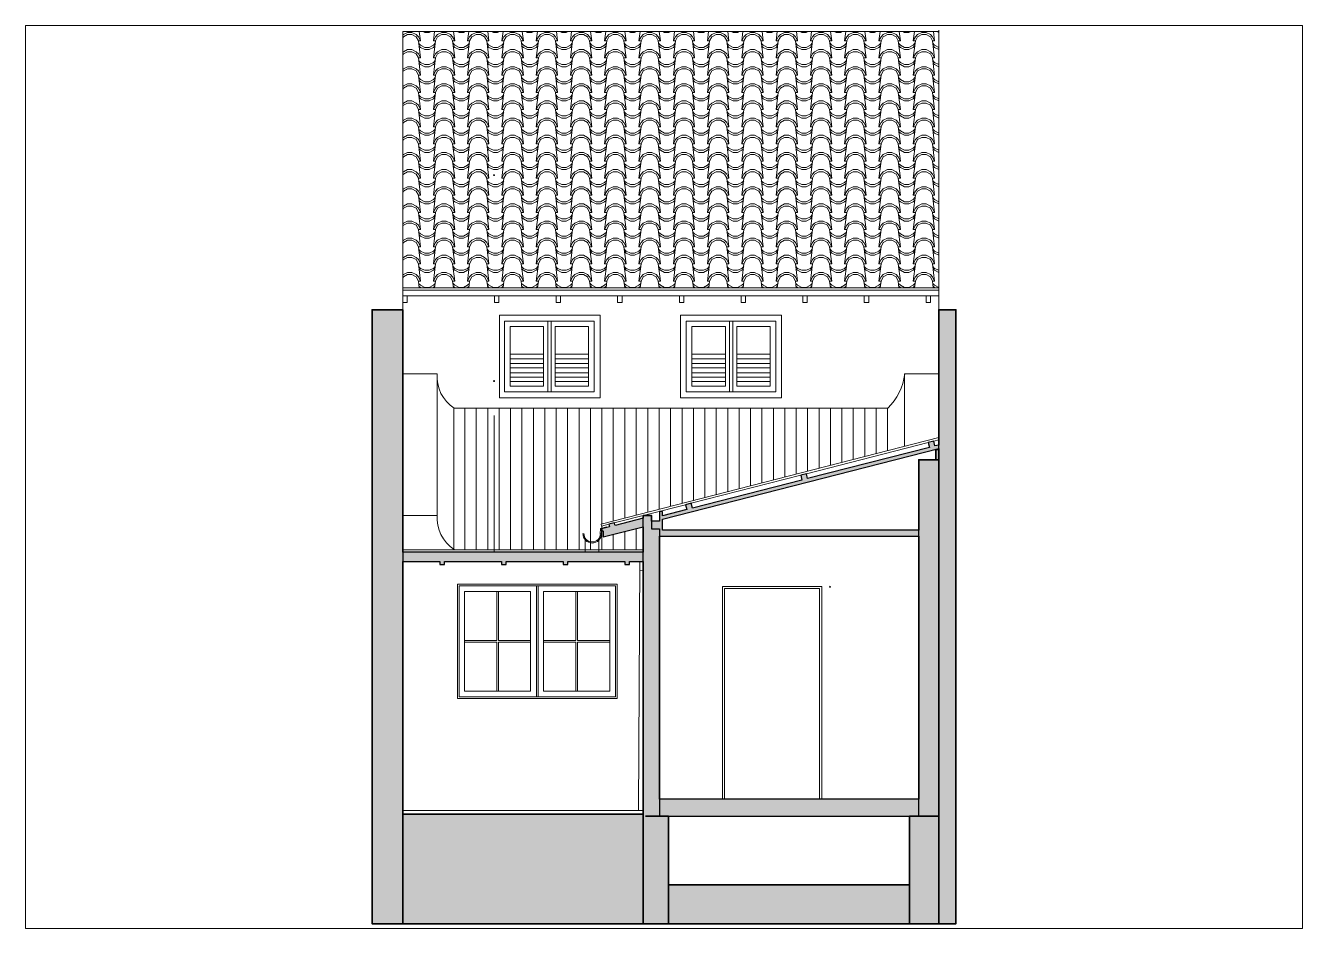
# Paper-space layout 'Layout2' of a CAD drawing. Header units: millimetres. Extents: x 30 to 267, y 21 to 189.
# The model-space entities are those that its viewports show. They can reach past a viewport. Long polylines and large blocks are cut down to what shows.
import ezdxf

# ---------------------------------------------------------------- set-up
doc = ezdxf.new("R2010")
doc.units = ezdxf.units.MM
doc.layers.get('0').update_dxf_attribs({"color": 250, "lineweight": 25})
for name, color, linetype, lineweight in [('A-ALV-___-___-EXI', 250, 'Continuous', 35), ('A-BAS-___-___-EXI', 250, 'Continuous', 35), ('A-COB-___-___-EXI', 250, 'Continuous', 25), ('A-JAN-___-___-EXI', 250, 'Continuous', 25), ('A-PIS-___-___-EXI', 250, 'Continuous', 25), ('A-POR-___-___-EXI', 250, 'Continuous', 25)]:
    doc.layers.add(name, color=color, linetype=linetype, lineweight=lineweight)

msp = doc.modelspace()

# ---------------------------------------------------------------- hatches: boundary and pattern name
at = {"layer": 'A-ALV-___-___-EXI'}
h = msp.add_hatch(color=11, dxfattribs=at)
h.paths.add_polyline_path([(16852, -8891), (16852, -7952), (16773, -7952), (16773, -5444), (16704, -5444), (16704, -5330), (16632, -5330), (16632, -8891), (16691, -8891)])
h.paths.add_polyline_path([(18956, -8891), (19361, -8891), (19361, -3534), (19211, -3534), (19211, -4842), (19036, -4842), (19036, -7952), (18956, -7952), (18956, -8551)])
h.paths.add_polyline_path([(14532, -8891), (14532, -3534), (14264, -3534), (14264, -8891)])
at = {"layer": 'A-BAS-___-___-EXI', "true_color": 0xcb9898}
h = msp.add_hatch(color=253, dxfattribs=at)
h.paths.add_polyline_path([(16632, -8891), (16632, -7933), (14532, -7933), (14532, -8891)])
h.paths.add_polyline_path([(18956, -8891), (18956, -8551), (16852, -8551), (16852, -8891)])
at = {"layer": 'A-COB-___-___-EXI', "true_color": 0xc19a82}
h = msp.add_hatch(color=33, dxfattribs=at)
h.paths.add_polyline_path([(19036, -7952), (19036, -7804), (16773, -7804), (16773, -7952)])
h.paths.add_polyline_path([(15395, -5756), (15435, -5756), (15435, -5731), (15933, -5731), (15933, -5756), (15973, -5756), (15973, -5731), (16472, -5731), (16472, -5756), (16512, -5756), (16512, -5731), (16632, -5731), (16632, -5649), (14532, -5649), (14532, -5731), (14857, -5731), (14857, -5756), (14897, -5756), (14897, -5731), (15395, -5731)])
h.paths.add_polyline_path([(16282, -5516), (16632, -5427), (16632, -5353), (16385, -5416), (16379, -5394), (16332, -5406), (16336, -5428), (16267, -5446), (16273, -5465), (16282, -5463)])
h.paths.add_polyline_path([(19036, -5509), (19036, -5457), (16799, -5457), (16799, -5362), (19211, -4745), (19211, -4714), (19177, -4722), (19167, -4680), (19119, -4693), (19129, -4735), (18065, -5007), (18055, -4965), (18006, -4978), (18017, -5020), (17061, -5265), (17050, -5222), (17001, -5235), (17012, -5277), (16799, -5332), (16799, -5294), (16773, -5294), (16773, -5379), (16704, -5379), (16704, -5444), (16773, -5444), (16773, -5509)])
h.paths.add_polyline_path([(19186, -4842), (19211, -4842), (19211, -4752), (19186, -4752)])

# ---------------------------------------------------------------- linework, layer by layer
at = {"layer": 'A-ALV-___-___-EXI'}
for p, q in [((19211, -4745), (19211, -4752)), ((16632, -5427), (16632, -5649)), ((16773, -7804), (16773, -5509)), ((19036, -5509), (19036, -7804)), ((14532, -7933), (14532, -5731)), ((16632, -5731), (16632, -7933)), ((16632, -8891), (16852, -8891))]:
    msp.add_line(p, q, dxfattribs=at)
at = {"layer": 'A-ALV-___-___-EXI', "color": 18, "lineweight": 9}
for p, q in [((17168, -5172), (17168, -5148)), ((16603, -5731), (16590, -7903)), ((16632, -5809), (16603, -5807))]:
    msp.add_line(p, q, dxfattribs=at)
at = {"layer": 'A-ALV-___-___-EXI'}
for points in [[(14532, -5649), (14532, -3534), (14264, -3534), (14264, -8891), (14532, -8891)], [(18956, -8891), (19361, -8891), (19361, -3534), (19211, -3534), (19211, -4714)], [(19211, -4842), (19211, -4752), (19186, -4752), (19186, -4842), (19211, -4842), (19211, -8891)], [(19186, -4842), (19036, -4842), (19036, -5457)], [(16704, -5379), (16704, -5330), (16632, -5330), (16632, -5353)], [(18956, -8551), (18956, -7952), (19211, -7952)]]:
    msp.add_lwpolyline(points, dxfattribs=at)
at = {"layer": 'A-BAS-___-___-EXI'}
msp.add_lwpolyline([(16632, -7933), (14532, -7933), (14532, -8891), (16632, -8891)], close=True, dxfattribs=at)
msp.add_lwpolyline([(16852, -8551), (16852, -8891), (18956, -8891), (18956, -8551), (16852, -8551), (16852, -7952), (16652, -7952)], dxfattribs=at)
at = {"layer": 'A-COB-___-___-EXI', "color": 18, "lineweight": 9}
for p, q in [((14688, -1189), (14677, -1106)), ((14800, -1189), (14810, -1106)), ((14986, -1189), (14975, -1106)), ((15097, -1189), (15108, -1106)), ((15285, -1189), (15275, -1106)), ((15397, -1189), (15408, -1106)), ((15585, -1189), (15575, -1106)), ((15697, -1189), (15708, -1106)), ((15883, -1189), (15874, -1106)), ((15997, -1189), (16005, -1106)), ((16182, -1189), (16172, -1106)), ((16294, -1189), (16305, -1106)), ((16482, -1189), (16472, -1106)), ((16594, -1189), (16605, -1106)), ((16782, -1189), (16771, -1106)), ((16894, -1189), (16904, -1106)), ((17080, -1189), (17069, -1106)), ((17191, -1189), (17202, -1106)), ((17379, -1189), (17369, -1106)), ((17491, -1189), (17502, -1106)), ((17679, -1189), (17668, -1106)), ((17791, -1189), (17801, -1106)), ((17979, -1189), (17968, -1106)), ((18091, -1189), (18101, -1106)), ((18276, -1189), (18266, -1106)), ((18388, -1189), (18399, -1106)), ((18576, -1189), (18566, -1106)), ((18688, -1189), (18699, -1106)), ((18876, -1189), (18865, -1106)), ((18988, -1189), (18998, -1106)), ((19173, -1189), (19165, -1106)), ((19211, -1115), (19195, -1106)), ((19211, -3534), (19211, -1096)), ((14688, -1338), (14669, -1189)), ((14800, -1338), (14819, -1189)), ((14986, -1338), (14967, -1189)), ((15097, -1338), (15116, -1189)), ((15285, -1338), (15266, -1189)), ((15397, -1338), (15416, -1189)), ((15585, -1338), (15566, -1189)), ((15697, -1338), (15716, -1189)), ((15883, -1338), (15866, -1189)), ((15997, -1338), (16014, -1189)), ((16182, -1338), (16163, -1189)), ((16294, -1338), (16313, -1189)), ((16482, -1338), (16463, -1189)), ((16594, -1338), (16613, -1189)), ((16782, -1338), (16763, -1189)), ((16894, -1338), (16913, -1189)), ((17080, -1338), (17061, -1189)), ((17191, -1338), (17210, -1189)), ((17379, -1338), (17360, -1189)), ((17491, -1338), (17510, -1189)), ((17679, -1338), (17660, -1189)), ((17791, -1338), (17810, -1189)), ((17979, -1338), (17960, -1189)), ((18091, -1338), (18110, -1189)), ((18276, -1338), (18257, -1189)), ((18388, -1338), (18407, -1189)), ((18576, -1338), (18557, -1189)), ((18688, -1338), (18707, -1189)), ((18876, -1338), (18857, -1189)), ((18988, -1338), (19007, -1189)), ((19173, -1338), (19157, -1189)), ((14688, -1488), (14669, -1338)), ((14800, -1488), (14819, -1338)), ((14986, -1488), (14967, -1338)), ((15097, -1488), (15116, -1338)), ((15285, -1488), (15266, -1338)), ((15397, -1488), (15416, -1338)), ((15585, -1488), (15566, -1338)), ((15697, -1488), (15716, -1338)), ((15883, -1488), (15866, -1338)), ((15997, -1488), (16014, -1338)), ((16182, -1488), (16163, -1338)), ((16294, -1488), (16313, -1338)), ((16482, -1488), (16463, -1338)), ((16594, -1488), (16613, -1338)), ((16782, -1488), (16763, -1338)), ((16894, -1488), (16913, -1338)), ((17080, -1488), (17061, -1338)), ((17191, -1488), (17210, -1338)), ((17379, -1488), (17360, -1338)), ((17491, -1488), (17510, -1338)), ((17679, -1488), (17660, -1338)), ((17791, -1488), (17810, -1338)), ((17979, -1488), (17960, -1338)), ((18091, -1488), (18110, -1338)), ((18276, -1488), (18257, -1338)), ((18388, -1488), (18407, -1338)), ((18576, -1488), (18557, -1338)), ((18688, -1488), (18707, -1338)), ((18876, -1488), (18857, -1338)), ((18988, -1488), (19007, -1338)), ((19173, -1488), (19157, -1338)), ((14688, -1638), (14669, -1488)), ((14800, -1638), (14819, -1488)), ((14986, -1638), (14967, -1488)), ((15097, -1638), (15116, -1488)), ((15285, -1638), (15266, -1488)), ((15397, -1638), (15416, -1488)), ((15585, -1638), (15566, -1488)), ((15697, -1638), (15716, -1488)), ((15883, -1638), (15866, -1488)), ((15997, -1638), (16014, -1488)), ((16182, -1638), (16163, -1488)), ((16294, -1638), (16313, -1488)), ((16482, -1638), (16463, -1488)), ((16594, -1638), (16613, -1488)), ((16782, -1638), (16763, -1488)), ((16894, -1638), (16913, -1488)), ((17080, -1638), (17061, -1488)), ((17191, -1638), (17210, -1488)), ((17379, -1638), (17360, -1488)), ((17491, -1638), (17510, -1488)), ((17679, -1638), (17660, -1488)), ((17791, -1638), (17810, -1488)), ((17979, -1638), (17960, -1488)), ((18091, -1638), (18110, -1488)), ((18276, -1638), (18257, -1488)), ((18388, -1638), (18407, -1488)), ((18576, -1638), (18557, -1488)), ((18688, -1638), (18707, -1488)), ((18876, -1638), (18857, -1488)), ((18988, -1638), (19007, -1488)), ((19173, -1638), (19157, -1488)), ((14688, -1788), (14669, -1638)), ((14800, -1788), (14819, -1638)), ((14986, -1788), (14967, -1638)), ((15097, -1788), (15116, -1638)), ((15285, -1788), (15266, -1638)), ((15397, -1788), (15416, -1638)), ((15585, -1788), (15566, -1638)), ((15697, -1788), (15716, -1638)), ((15883, -1788), (15866, -1638)), ((15997, -1788), (16014, -1638)), ((16182, -1788), (16163, -1638)), ((16294, -1788), (16313, -1638)), ((16482, -1788), (16463, -1638)), ((16594, -1788), (16613, -1638)), ((16782, -1788), (16763, -1638)), ((16894, -1788), (16913, -1638)), ((17080, -1788), (17061, -1638)), ((17191, -1788), (17210, -1638)), ((17379, -1788), (17360, -1638)), ((17491, -1788), (17510, -1638)), ((17679, -1788), (17660, -1638)), ((17791, -1788), (17810, -1638)), ((17979, -1788), (17960, -1638)), ((18091, -1788), (18110, -1638)), ((18276, -1788), (18257, -1638)), ((18388, -1788), (18407, -1638)), ((18576, -1788), (18557, -1638)), ((18688, -1788), (18707, -1638)), ((18876, -1788), (18857, -1638)), ((18988, -1788), (19007, -1638)), ((19173, -1788), (19157, -1638)), ((14688, -1938), (14669, -1788)), ((14800, -1938), (14819, -1788)), ((14986, -1938), (14967, -1788)), ((15097, -1938), (15116, -1788)), ((15285, -1938), (15266, -1788)), ((15397, -1938), (15416, -1788)), ((15585, -1938), (15566, -1788)), ((15697, -1938), (15716, -1788)), ((15883, -1938), (15866, -1788)), ((15997, -1938), (16014, -1788)), ((16182, -1938), (16163, -1788)), ((16294, -1938), (16313, -1788)), ((16482, -1938), (16463, -1788)), ((16594, -1938), (16613, -1788)), ((16782, -1938), (16763, -1788)), ((16894, -1938), (16913, -1788)), ((17080, -1938), (17061, -1788)), ((17191, -1938), (17210, -1788)), ((17379, -1938), (17360, -1788)), ((17491, -1938), (17510, -1788)), ((17679, -1938), (17660, -1788)), ((17791, -1938), (17810, -1788)), ((17979, -1938), (17960, -1788)), ((18091, -1938), (18110, -1788)), ((18276, -1938), (18257, -1788)), ((18388, -1938), (18407, -1788)), ((18576, -1938), (18557, -1788)), ((18688, -1938), (18707, -1788)), ((18876, -1938), (18857, -1788)), ((18988, -1938), (19007, -1788)), ((19173, -1938), (19157, -1788)), ((14688, -2088), (14669, -1938)), ((14800, -2088), (14819, -1938)), ((14986, -2088), (14967, -1938)), ((15097, -2088), (15116, -1938)), ((15285, -2088), (15266, -1938)), ((15397, -2088), (15416, -1938)), ((15585, -2088), (15566, -1938)), ((15697, -2088), (15716, -1938)), ((15883, -2088), (15866, -1938)), ((15997, -2088), (16014, -1938)), ((16182, -2088), (16163, -1938)), ((16294, -2088), (16313, -1938)), ((16482, -2088), (16463, -1938)), ((16594, -2088), (16613, -1938)), ((16782, -2088), (16763, -1938)), ((16894, -2088), (16913, -1938)), ((17080, -2088), (17061, -1938)), ((17191, -2088), (17210, -1938)), ((17379, -2088), (17360, -1938)), ((17491, -2088), (17510, -1938)), ((17679, -2088), (17660, -1938)), ((17791, -2088), (17810, -1938)), ((17979, -2088), (17960, -1938)), ((18091, -2088), (18110, -1938)), ((18276, -2088), (18257, -1938)), ((18388, -2088), (18407, -1938)), ((18576, -2088), (18557, -1938)), ((18688, -2088), (18707, -1938)), ((18876, -2088), (18857, -1938)), ((18988, -2088), (19007, -1938)), ((19173, -2088), (19157, -1938)), ((14688, -2238), (14669, -2088)), ((14800, -2238), (14819, -2088)), ((14986, -2238), (14967, -2088)), ((15097, -2238), (15116, -2088)), ((15285, -2238), (15266, -2088)), ((15397, -2238), (15416, -2088)), ((15585, -2238), (15566, -2088)), ((15697, -2238), (15716, -2088)), ((15883, -2238), (15866, -2088)), ((15997, -2238), (16014, -2088)), ((16182, -2238), (16163, -2088)), ((16294, -2238), (16313, -2088)), ((16482, -2238), (16463, -2088)), ((16594, -2238), (16613, -2088)), ((16782, -2238), (16763, -2088)), ((16894, -2238), (16913, -2088)), ((17080, -2238), (17061, -2088)), ((17191, -2238), (17210, -2088)), ((17379, -2238), (17360, -2088)), ((17491, -2238), (17510, -2088)), ((17679, -2238), (17660, -2088)), ((17791, -2238), (17810, -2088)), ((17979, -2238), (17960, -2088)), ((18091, -2238), (18110, -2088)), ((18276, -2238), (18257, -2088)), ((18388, -2238), (18407, -2088)), ((18576, -2238), (18557, -2088)), ((18688, -2238), (18707, -2088)), ((18876, -2238), (18857, -2088)), ((18988, -2238), (19007, -2088)), ((19173, -2238), (19157, -2088)), ((14688, -2385), (14669, -2238)), ((14800, -2385), (14819, -2238)), ((14986, -2385), (14967, -2238)), ((15097, -2385), (15116, -2238)), ((15285, -2385), (15266, -2238)), ((15397, -2385), (15416, -2238)), ((15585, -2385), (15566, -2238)), ((15697, -2385), (15716, -2238)), ((15883, -2385), (15866, -2238)), ((15997, -2385), (16014, -2238)), ((16182, -2385), (16163, -2238)), ((16294, -2385), (16313, -2238)), ((16482, -2385), (16463, -2238)), ((16594, -2385), (16613, -2238)), ((16782, -2385), (16763, -2238)), ((16894, -2385), (16913, -2238)), ((17080, -2385), (17061, -2238)), ((17191, -2385), (17210, -2238)), ((17379, -2385), (17360, -2238)), ((17491, -2385), (17510, -2238)), ((17679, -2385), (17660, -2238)), ((17791, -2385), (17810, -2238)), ((17979, -2385), (17960, -2238)), ((18091, -2385), (18110, -2238)), ((18276, -2385), (18257, -2238)), ((18388, -2385), (18407, -2238)), ((18576, -2385), (18557, -2238)), ((18688, -2385), (18707, -2238)), ((18876, -2385), (18857, -2238)), ((18988, -2385), (19007, -2238)), ((19173, -2385), (19157, -2238)), ((14688, -2535), (14669, -2385)), ((14800, -2535), (14819, -2385)), ((14986, -2535), (14967, -2385)), ((15097, -2535), (15116, -2385)), ((15285, -2535), (15266, -2385)), ((15397, -2535), (15416, -2385)), ((15585, -2535), (15566, -2385)), ((15697, -2535), (15716, -2385)), ((15883, -2535), (15866, -2385)), ((15997, -2535), (16014, -2385)), ((16182, -2535), (16163, -2385)), ((16294, -2535), (16313, -2385)), ((16482, -2535), (16463, -2385)), ((16594, -2535), (16613, -2385)), ((16782, -2535), (16763, -2385)), ((16894, -2535), (16913, -2385)), ((17080, -2535), (17061, -2385)), ((17191, -2535), (17210, -2385)), ((17379, -2535), (17360, -2385)), ((17491, -2535), (17510, -2385)), ((17679, -2535), (17660, -2385)), ((17791, -2535), (17810, -2385)), ((17979, -2535), (17960, -2385)), ((18091, -2535), (18110, -2385)), ((18276, -2535), (18257, -2385)), ((18388, -2535), (18407, -2385)), ((18576, -2535), (18557, -2385)), ((18688, -2535), (18707, -2385)), ((18876, -2535), (18857, -2385)), ((18988, -2535), (19007, -2385)), ((19173, -2535), (19157, -2385)), ((14688, -2685), (14669, -2535)), ((14800, -2685), (14819, -2535)), ((14986, -2685), (14967, -2535)), ((15097, -2685), (15116, -2535)), ((15285, -2685), (15266, -2535)), ((15397, -2685), (15416, -2535)), ((15585, -2685), (15566, -2535)), ((15697, -2685), (15716, -2535)), ((15883, -2685), (15866, -2535)), ((15997, -2685), (16014, -2535)), ((16182, -2685), (16163, -2535)), ((16294, -2685), (16313, -2535)), ((16482, -2685), (16463, -2535)), ((16594, -2685), (16613, -2535)), ((16782, -2685), (16763, -2535)), ((16894, -2685), (16913, -2535)), ((17080, -2685), (17061, -2535)), ((17191, -2685), (17210, -2535)), ((17379, -2685), (17360, -2535)), ((17491, -2685), (17510, -2535)), ((17679, -2685), (17660, -2535)), ((17791, -2685), (17810, -2535)), ((17979, -2685), (17960, -2535)), ((18091, -2685), (18110, -2535)), ((18276, -2685), (18257, -2535)), ((18388, -2685), (18407, -2535)), ((18576, -2685), (18557, -2535)), ((18688, -2685), (18707, -2535)), ((18876, -2685), (18857, -2535)), ((18988, -2685), (19007, -2535)), ((19173, -2685), (19157, -2535)), ((14688, -2835), (14669, -2685)), ((14800, -2835), (14819, -2685)), ((14986, -2835), (14967, -2685)), ((15097, -2835), (15116, -2685)), ((15285, -2835), (15266, -2685)), ((15397, -2835), (15416, -2685)), ((15585, -2835), (15566, -2685)), ((15697, -2835), (15716, -2685)), ((15883, -2835), (15866, -2685)), ((15997, -2835), (16014, -2685)), ((16182, -2835), (16163, -2685)), ((16294, -2835), (16313, -2685)), ((16482, -2835), (16463, -2685)), ((16594, -2835), (16613, -2685)), ((16782, -2835), (16763, -2685)), ((16894, -2835), (16913, -2685)), ((17080, -2835), (17061, -2685)), ((17191, -2835), (17210, -2685)), ((17379, -2835), (17360, -2685)), ((17491, -2835), (17510, -2685)), ((17679, -2835), (17660, -2685)), ((17791, -2835), (17810, -2685)), ((17979, -2835), (17960, -2685)), ((18091, -2835), (18110, -2685)), ((18276, -2835), (18257, -2685)), ((18388, -2835), (18407, -2685)), ((18576, -2835), (18557, -2685)), ((18688, -2835), (18707, -2685)), ((18876, -2835), (18857, -2685)), ((18988, -2835), (19007, -2685)), ((19173, -2835), (19157, -2685)), ((14688, -2985), (14669, -2835)), ((14800, -2985), (14819, -2835)), ((14986, -2985), (14967, -2835)), ((15097, -2985), (15116, -2835)), ((15285, -2985), (15266, -2835)), ((15397, -2985), (15416, -2835)), ((15585, -2985), (15566, -2835)), ((15697, -2985), (15716, -2835)), ((15883, -2985), (15866, -2835)), ((15997, -2985), (16014, -2835)), ((16182, -2985), (16163, -2835)), ((16294, -2985), (16313, -2835)), ((16482, -2985), (16463, -2835)), ((16594, -2985), (16613, -2835)), ((16782, -2985), (16763, -2835)), ((16894, -2985), (16913, -2835)), ((17080, -2985), (17061, -2835)), ((17191, -2985), (17210, -2835)), ((17379, -2985), (17360, -2835)), ((17491, -2985), (17510, -2835)), ((17679, -2985), (17660, -2835)), ((17791, -2985), (17810, -2835)), ((17979, -2985), (17960, -2835)), ((18091, -2985), (18110, -2835)), ((18276, -2985), (18257, -2835)), ((18388, -2985), (18407, -2835)), ((18576, -2985), (18557, -2835)), ((18688, -2985), (18707, -2835)), ((18876, -2985), (18857, -2835)), ((18988, -2985), (19007, -2835)), ((19173, -2985), (19157, -2835)), ((14688, -3135), (14669, -2985)), ((14800, -3135), (14819, -2985)), ((14986, -3135), (14967, -2985)), ((15097, -3135), (15116, -2985)), ((15285, -3135), (15266, -2985)), ((15397, -3135), (15416, -2985)), ((15585, -3135), (15566, -2985)), ((15697, -3135), (15716, -2985)), ((15883, -3135), (15866, -2985)), ((15997, -3135), (16014, -2985)), ((16182, -3135), (16163, -2985)), ((16294, -3135), (16313, -2985)), ((16482, -3135), (16463, -2985)), ((16594, -3135), (16613, -2985)), ((16782, -3135), (16763, -2985)), ((16894, -3135), (16913, -2985)), ((17080, -3135), (17061, -2985)), ((17191, -3135), (17210, -2985)), ((17379, -3135), (17360, -2985)), ((17491, -3135), (17510, -2985)), ((17679, -3135), (17660, -2985)), ((17791, -3135), (17810, -2985)), ((17979, -3135), (17960, -2985)), ((18091, -3135), (18110, -2985)), ((18276, -3135), (18257, -2985)), ((18388, -3135), (18407, -2985)), ((18576, -3135), (18557, -2985)), ((18688, -3135), (18707, -2985)), ((18876, -3135), (18857, -2985)), ((18988, -3135), (19007, -2985)), ((19173, -3135), (19157, -2985)), ((14688, -3285), (14669, -3135)), ((14800, -3285), (14819, -3135)), ((14986, -3285), (14967, -3135)), ((15097, -3285), (15116, -3135)), ((15285, -3285), (15266, -3135)), ((15397, -3285), (15416, -3135)), ((15585, -3285), (15566, -3135)), ((15697, -3285), (15716, -3135)), ((15883, -3285), (15866, -3135)), ((15997, -3285), (16014, -3135)), ((16182, -3285), (16163, -3135)), ((16294, -3285), (16313, -3135)), ((16482, -3285), (16463, -3135)), ((16594, -3285), (16613, -3135)), ((16782, -3285), (16763, -3135)), ((16894, -3285), (16913, -3135)), ((17080, -3285), (17061, -3135)), ((17191, -3285), (17210, -3135)), ((17379, -3285), (17360, -3135)), ((17491, -3285), (17510, -3135)), ((17679, -3285), (17660, -3135)), ((17791, -3285), (17810, -3135)), ((17979, -3285), (17960, -3135)), ((18091, -3285), (18110, -3135)), ((18276, -3285), (18257, -3135)), ((18388, -3285), (18407, -3135)), ((18576, -3285), (18557, -3135)), ((18688, -3285), (18707, -3135)), ((18876, -3285), (18857, -3135)), ((18988, -3285), (19007, -3135)), ((19173, -3285), (19157, -3135)), ((14675, -3344), (14669, -3285)), ((14810, -3344), (14819, -3285)), ((14975, -3344), (14967, -3285)), ((15110, -3344), (15116, -3285)), ((15275, -3344), (15266, -3285)), ((15408, -3344), (15416, -3285)), ((15572, -3344), (15566, -3285)), ((15708, -3344), (15716, -3285)), ((15872, -3344), (15866, -3285)), ((16007, -3344), (16014, -3285)), ((16172, -3344), (16163, -3285)), ((16307, -3344), (16313, -3285)), ((16472, -3344), (16463, -3285)), ((16605, -3344), (16613, -3285)), ((16769, -3344), (16763, -3285)), ((16904, -3344), (16913, -3285)), ((17069, -3344), (17061, -3285)), ((17204, -3344), (17210, -3285)), ((17369, -3344), (17360, -3285)), ((17504, -3344), (17510, -3285)), ((17666, -3344), (17660, -3285)), ((17801, -3344), (17810, -3285)), ((17966, -3344), (17960, -3285)), ((18101, -3344), (18110, -3285)), ((18266, -3344), (18257, -3285)), ((18401, -3344), (18407, -3285)), ((18566, -3344), (18557, -3285)), ((18699, -3344), (18707, -3285)), ((18863, -3344), (18857, -3285)), ((18998, -3344), (19007, -3285)), ((19163, -3344), (19157, -3285)), ((14532, -3344), (19211, -3344)), ((14532, -3363), (19211, -3363)), ((15074, -5628), (15074, -4393)), ((15173, -5628), (15173, -4393)), ((15275, -5628), (15275, -4393)), ((15374, -5628), (15374, -4393)), ((15473, -5628), (15473, -4393)), ((15572, -5628), (15572, -4393)), ((15674, -5628), (15674, -4393)), ((15773, -5628), (15773, -4393)), ((15872, -5628), (15872, -4393)), ((15971, -5628), (15971, -4393)), ((16071, -5628), (16071, -4393)), ((16172, -5176), (16172, -4393)), ((16271, -5234), (16271, -4393)), ((16370, -5221), (16370, -4393)), ((16470, -5195), (16470, -4393)), ((16571, -5220), (16571, -4393)), ((16670, -5224), (16670, -4393)), ((16769, -5226), (16769, -4393)), ((16868, -5191), (16868, -4393)), ((16970, -5186), (16970, -4393)), ((17069, -5168), (17069, -4393)), ((17168, -5162), (17168, -4393)), ((17267, -5146), (17267, -4393)), ((17369, -5121), (17369, -4393)), ((17468, -5096), (17468, -4393)), ((17567, -5068), (17567, -4393)), ((17666, -5043), (17666, -4393)), ((17768, -5018), (17768, -4393)), ((17867, -4992), (17867, -4393)), ((17966, -4967), (17966, -4393)), ((18065, -4942), (18065, -4393)), ((18167, -4916), (18167, -4393)), ((18266, -4891), (18266, -4393)), ((18365, -4866), (18365, -4393)), ((18464, -4840), (18464, -4393)), ((18566, -4815), (18566, -4393)), ((18665, -4788), (18665, -4393)), ((19167, -4681), (19211, -4669)), ((18055, -4965), (19119, -4693)), ((17050, -5222), (18006, -4978)), ((16172, -5628), (16172, -5151)), ((16271, -5402), (16271, -5151)), ((16370, -5376), (16370, -5151)), ((16379, -5394), (17001, -5235)), ((16470, -5349), (16470, -5151)), ((16571, -5324), (16571, -5151)), ((16670, -5298), (16670, -5151)), ((16769, -5273), (16769, -5151)), ((16868, -5248), (16868, -5151)), ((16970, -5222), (16970, -5151)), ((17069, -5197), (17069, -5148)), ((16271, -5438), (16271, -5421)), ((16271, -5628), (16271, -5461)), ((16571, -5628), (16571, -5444)), ((16113, -5488), (16102, -5488)), ((16125, -5545), (16125, -5649)), ((16244, -5545), (16244, -5649)), ((16370, -5628), (16370, -5493)), ((16470, -5628), (16470, -5468))]:
    msp.add_line(p, q, dxfattribs=at)
at = {"layer": 'A-COB-___-___-EXI', "color": 28, "lineweight": 15}
msp.add_line((15330, -4456), (15330, -5649), dxfattribs=at)
at = {"layer": 'A-COB-___-___-EXI', "color": 18, "lineweight": 9, "flags": 128}
for points in [[(19211, -1106), (14532, -1106), (14532, -3534)], [(14707, -1106), (14724, -1115), (14762, -1115), (14779, -1106)], [(15007, -1106), (15024, -1115), (15062, -1115), (15076, -1106)], [(15306, -1106), (15323, -1115), (15359, -1115), (15376, -1106)], [(15606, -1106), (15621, -1115), (15659, -1115), (15676, -1106)], [(15904, -1106), (15921, -1115), (15959, -1115), (15976, -1106)], [(16204, -1106), (16220, -1115), (16258, -1115), (16273, -1106)], [(16503, -1106), (16520, -1115), (16556, -1115), (16573, -1106)], [(16803, -1106), (16818, -1115), (16856, -1115), (16873, -1106)], [(17101, -1106), (17118, -1115), (17156, -1115), (17172, -1106)], [(17400, -1106), (17417, -1115), (17453, -1115), (17470, -1106)], [(17700, -1106), (17717, -1115), (17753, -1115), (17770, -1106)], [(17998, -1106), (18015, -1115), (18053, -1115), (18070, -1106)], [(18297, -1106), (18314, -1115), (18352, -1115), (18367, -1106)], [(18597, -1106), (18614, -1115), (18650, -1115), (18667, -1106)], [(18897, -1106), (18912, -1115), (18950, -1115), (18967, -1106)], [(14532, -1161), (14538, -1153), (14574, -1134), (14612, -1134), (14650, -1153), (14669, -1189), (14688, -1189), (14669, -1153), (14650, -1134), (14612, -1115), (14574, -1115), (14538, -1134), (14532, -1138)], [(14671, -1210), (14688, -1227), (14724, -1246), (14762, -1246), (14800, -1227), (14815, -1210)], [(14971, -1210), (14986, -1227), (15024, -1246), (15062, -1246), (15097, -1227), (15114, -1210)], [(15268, -1210), (15285, -1227), (15323, -1246), (15359, -1246), (15397, -1227), (15414, -1210)], [(15568, -1210), (15585, -1227), (15621, -1246), (15659, -1246), (15697, -1227), (15712, -1210)], [(15868, -1210), (15883, -1227), (15921, -1246), (15959, -1246), (15997, -1227), (16011, -1210)], [(16168, -1210), (16182, -1227), (16220, -1246), (16258, -1246), (16294, -1227), (16311, -1210)], [(16611, -1210), (16594, -1227), (16556, -1246), (16520, -1246), (16482, -1227), (16465, -1210)], [(16909, -1210), (16894, -1227), (16856, -1246), (16818, -1246), (16782, -1227), (16765, -1210)], [(17065, -1210), (17080, -1227), (17118, -1246), (17156, -1246), (17191, -1227), (17208, -1210)], [(17362, -1210), (17379, -1227), (17417, -1246), (17453, -1246), (17491, -1227), (17508, -1210)], [(17662, -1210), (17679, -1227), (17717, -1246), (17753, -1246), (17791, -1227), (17808, -1210)], [(17962, -1210), (17979, -1227), (18015, -1246), (18053, -1246), (18091, -1227), (18105, -1210)], [(18262, -1210), (18276, -1227), (18314, -1246), (18352, -1246), (18388, -1227), (18405, -1210)], [(18559, -1210), (18576, -1227), (18614, -1246), (18650, -1246), (18688, -1227), (18705, -1210)], [(18859, -1210), (18876, -1227), (18912, -1246), (18950, -1246), (18988, -1227), (19003, -1210)], [(19211, -1246), (19173, -1227), (19159, -1210)], [(14532, -1311), (14538, -1303), (14574, -1284), (14612, -1284), (14650, -1303), (14669, -1338), (14688, -1338), (14669, -1303), (14650, -1284), (14612, -1265), (14574, -1265), (14538, -1284), (14532, -1288)], [(14813, -1233), (14800, -1246), (14762, -1265), (14724, -1265), (14688, -1246), (14673, -1233)], [(15112, -1233), (15097, -1246), (15062, -1265), (15024, -1265), (14986, -1246), (14973, -1233)], [(15273, -1233), (15285, -1246), (15323, -1265), (15359, -1265), (15397, -1246), (15410, -1233)], [(15570, -1233), (15585, -1246), (15621, -1265), (15659, -1265), (15697, -1246), (15710, -1233)], [(15870, -1233), (15883, -1246), (15921, -1265), (15959, -1265), (15997, -1246), (16009, -1233)], [(16170, -1233), (16182, -1246), (16220, -1265), (16258, -1265), (16294, -1246), (16309, -1233)], [(16607, -1233), (16594, -1246), (16556, -1265), (16520, -1265), (16482, -1246), (16470, -1233)], [(16906, -1233), (16894, -1246), (16856, -1265), (16818, -1265), (16782, -1246), (16767, -1233)], [(17206, -1233), (17191, -1246), (17156, -1265), (17118, -1265), (17080, -1246), (17067, -1233)], [(17506, -1233), (17491, -1246), (17453, -1265), (17417, -1265), (17379, -1246), (17367, -1233)], [(17804, -1233), (17791, -1246), (17753, -1265), (17717, -1265), (17679, -1246), (17664, -1233)], [(18103, -1233), (18091, -1246), (18053, -1265), (18015, -1265), (17979, -1246), (17964, -1233)], [(18403, -1233), (18388, -1246), (18352, -1265), (18314, -1265), (18276, -1246), (18264, -1233)], [(18701, -1233), (18688, -1246), (18650, -1265), (18614, -1265), (18576, -1246), (18563, -1233)], [(19000, -1233), (18988, -1246), (18950, -1265), (18912, -1265), (18876, -1246), (18861, -1233)], [(19211, -1265), (19173, -1246), (19161, -1233)], [(14532, -1461), (14538, -1450), (14574, -1433), (14612, -1433), (14650, -1450), (14669, -1488), (14688, -1488), (14669, -1450), (14650, -1433), (14612, -1414), (14574, -1414), (14538, -1433), (14532, -1438)], [(14815, -1360), (14800, -1376), (14762, -1395), (14724, -1395), (14688, -1376), (14671, -1360)], [(14813, -1383), (14800, -1395), (14762, -1414), (14724, -1414), (14688, -1395), (14673, -1383)], [(15114, -1360), (15097, -1376), (15062, -1395), (15024, -1395), (14986, -1376), (14971, -1360)], [(15112, -1383), (15097, -1395), (15062, -1414), (15024, -1414), (14986, -1395), (14973, -1383)], [(15414, -1360), (15397, -1376), (15359, -1395), (15323, -1395), (15285, -1376), (15268, -1360)], [(15410, -1383), (15397, -1395), (15359, -1414), (15323, -1414), (15285, -1395), (15273, -1383)], [(15712, -1360), (15697, -1376), (15659, -1395), (15621, -1395), (15585, -1376), (15568, -1360)], [(15710, -1383), (15697, -1395), (15659, -1414), (15621, -1414), (15585, -1395), (15570, -1383)], [(16011, -1360), (15997, -1376), (15959, -1395), (15921, -1395), (15883, -1376), (15868, -1360)], [(16009, -1383), (15997, -1395), (15959, -1414), (15921, -1414), (15883, -1395), (15870, -1383)], [(16311, -1360), (16294, -1376), (16258, -1395), (16220, -1395), (16182, -1376), (16168, -1360)], [(16309, -1383), (16294, -1395), (16258, -1414), (16220, -1414), (16182, -1395), (16170, -1383)], [(16611, -1360), (16594, -1376), (16556, -1395), (16520, -1395), (16482, -1376), (16465, -1360)], [(16607, -1383), (16594, -1395), (16556, -1414), (16520, -1414), (16482, -1395), (16470, -1383)], [(16909, -1360), (16894, -1376), (16856, -1395), (16818, -1395), (16782, -1376), (16765, -1360)], [(16906, -1383), (16894, -1395), (16856, -1414), (16818, -1414), (16782, -1395), (16767, -1383)], [(17208, -1360), (17191, -1376), (17156, -1395), (17118, -1395), (17080, -1376), (17065, -1360)], [(17206, -1383), (17191, -1395), (17156, -1414), (17118, -1414), (17080, -1395), (17067, -1383)], [(17508, -1360), (17491, -1376), (17453, -1395), (17417, -1395), (17379, -1376), (17362, -1360)], [(17506, -1383), (17491, -1395), (17453, -1414), (17417, -1414), (17379, -1395), (17367, -1383)], [(17808, -1360), (17791, -1376), (17753, -1395), (17717, -1395), (17679, -1376), (17662, -1360)], [(17804, -1383), (17791, -1395), (17753, -1414), (17717, -1414), (17679, -1395), (17664, -1383)], [(18105, -1360), (18091, -1376), (18053, -1395), (18015, -1395), (17979, -1376), (17962, -1360)], [(18103, -1383), (18091, -1395), (18053, -1414), (18015, -1414), (17979, -1395), (17964, -1383)], [(18405, -1360), (18388, -1376), (18352, -1395), (18314, -1395), (18276, -1376), (18262, -1360)], [(18403, -1383), (18388, -1395), (18352, -1414), (18314, -1414), (18276, -1395), (18264, -1383)], [(18705, -1360), (18688, -1376), (18650, -1395), (18614, -1395), (18576, -1376), (18559, -1360)], [(18701, -1383), (18688, -1395), (18650, -1414), (18614, -1414), (18576, -1395), (18563, -1383)], [(19003, -1360), (18988, -1376), (18950, -1395), (18912, -1395), (18876, -1376), (18859, -1360)], [(19000, -1383), (18988, -1395), (18950, -1414), (18912, -1414), (18876, -1395), (18861, -1383)], [(19211, -1395), (19173, -1376), (19159, -1360)], [(19211, -1414), (19173, -1395), (19161, -1383)], [(14671, -1509), (14688, -1526), (14724, -1545), (14762, -1545), (14800, -1526), (14815, -1509)], [(14813, -1531), (14800, -1545), (14762, -1564), (14724, -1564), (14688, -1545), (14673, -1531)], [(14971, -1509), (14986, -1526), (15024, -1545), (15062, -1545), (15097, -1526), (15114, -1509)], [(15112, -1531), (15097, -1545), (15062, -1564), (15024, -1564), (14986, -1545), (14973, -1531)], [(15268, -1509), (15285, -1526), (15323, -1545), (15359, -1545), (15397, -1526), (15414, -1509)], [(15273, -1531), (15285, -1545), (15323, -1564), (15359, -1564), (15397, -1545), (15410, -1531)], [(15568, -1509), (15585, -1526), (15621, -1545), (15659, -1545), (15697, -1526), (15712, -1509)], [(15570, -1531), (15585, -1545), (15621, -1564), (15659, -1564), (15697, -1545), (15710, -1531)], [(15868, -1509), (15883, -1526), (15921, -1545), (15959, -1545), (15997, -1526), (16011, -1509)], [(15870, -1531), (15883, -1545), (15921, -1564), (15959, -1564), (15997, -1545), (16009, -1531)], [(16168, -1509), (16182, -1526), (16220, -1545), (16258, -1545), (16294, -1526), (16311, -1509)], [(16170, -1531), (16182, -1545), (16220, -1564), (16258, -1564), (16294, -1545), (16309, -1531)], [(16611, -1509), (16594, -1526), (16556, -1545), (16520, -1545), (16482, -1526), (16465, -1509)], [(16607, -1531), (16594, -1545), (16556, -1564), (16520, -1564), (16482, -1545), (16470, -1531)], [(16909, -1509), (16894, -1526), (16856, -1545), (16818, -1545), (16782, -1526), (16765, -1509)], [(16906, -1531), (16894, -1545), (16856, -1564), (16818, -1564), (16782, -1545), (16767, -1531)], [(17208, -1509), (17191, -1526), (17156, -1545), (17118, -1545), (17080, -1526), (17065, -1509)], [(17206, -1531), (17191, -1545), (17156, -1564), (17118, -1564), (17080, -1545), (17067, -1531)], [(17362, -1509), (17379, -1526), (17417, -1545), (17453, -1545), (17491, -1526), (17508, -1509)], [(17506, -1531), (17491, -1545), (17453, -1564), (17417, -1564), (17379, -1545), (17367, -1531)], [(17662, -1509), (17679, -1526), (17717, -1545), (17753, -1545), (17791, -1526), (17808, -1509)], [(17804, -1531), (17791, -1545), (17753, -1564), (17717, -1564), (17679, -1545), (17664, -1531)], [(17962, -1509), (17979, -1526), (18015, -1545), (18053, -1545), (18091, -1526), (18105, -1509)], [(18103, -1531), (18091, -1545), (18053, -1564), (18015, -1564), (17979, -1545), (17964, -1531)], [(18262, -1509), (18276, -1526), (18314, -1545), (18352, -1545), (18388, -1526), (18405, -1509)], [(18403, -1531), (18388, -1545), (18352, -1564), (18314, -1564), (18276, -1545), (18264, -1531)], [(18559, -1509), (18576, -1526), (18614, -1545), (18650, -1545), (18688, -1526), (18705, -1509)], [(18701, -1531), (18688, -1545), (18650, -1564), (18614, -1564), (18576, -1545), (18563, -1531)], [(18859, -1509), (18876, -1526), (18912, -1545), (18950, -1545), (18988, -1526), (19003, -1509)], [(19000, -1531), (18988, -1545), (18950, -1564), (18912, -1564), (18876, -1545), (18861, -1531)], [(19211, -1545), (19173, -1526), (19159, -1509)], [(19211, -1562), (19173, -1545), (19161, -1531)], [(14532, -1611), (14538, -1600), (14574, -1581), (14612, -1581), (14650, -1600), (14669, -1638), (14688, -1638), (14669, -1600), (14650, -1581), (14612, -1564), (14574, -1564), (14538, -1581), (14532, -1588)], [(14815, -1659), (14800, -1676), (14762, -1695), (14724, -1695), (14688, -1676), (14671, -1659)], [(15114, -1659), (15097, -1676), (15062, -1695), (15024, -1695), (14986, -1676), (14971, -1659)], [(15414, -1659), (15397, -1676), (15359, -1695), (15323, -1695), (15285, -1676), (15268, -1659)], [(15712, -1659), (15697, -1676), (15659, -1695), (15621, -1695), (15585, -1676), (15568, -1659)], [(16011, -1659), (15997, -1676), (15959, -1695), (15921, -1695), (15883, -1676), (15868, -1659)], [(16311, -1659), (16294, -1676), (16258, -1695), (16220, -1695), (16182, -1676), (16168, -1659)], [(16611, -1659), (16594, -1676), (16556, -1695), (16520, -1695), (16482, -1676), (16465, -1659)], [(16909, -1659), (16894, -1676), (16856, -1695), (16818, -1695), (16782, -1676), (16765, -1659)], [(17208, -1659), (17191, -1676), (17156, -1695), (17118, -1695), (17080, -1676), (17065, -1659)], [(17508, -1659), (17491, -1676), (17453, -1695), (17417, -1695), (17379, -1676), (17362, -1659)], [(17808, -1659), (17791, -1676), (17753, -1695), (17717, -1695), (17679, -1676), (17662, -1659)], [(18105, -1659), (18091, -1676), (18053, -1695), (18015, -1695), (17979, -1676), (17962, -1659)], [(18405, -1659), (18388, -1676), (18352, -1695), (18314, -1695), (18276, -1676), (18262, -1659)], [(18705, -1659), (18688, -1676), (18650, -1695), (18614, -1695), (18576, -1676), (18559, -1659)], [(19003, -1659), (18988, -1676), (18950, -1695), (18912, -1695), (18876, -1676), (18859, -1659)], [(19211, -1695), (19173, -1676), (19159, -1659)], [(14532, -1761), (14538, -1750), (14574, -1731), (14612, -1731), (14650, -1750), (14669, -1788), (14688, -1788), (14669, -1750), (14650, -1731), (14612, -1712), (14574, -1712), (14538, -1731), (14532, -1737)], [(14813, -1680), (14800, -1695), (14762, -1712), (14724, -1712), (14688, -1695), (14673, -1680)], [(15112, -1680), (15097, -1695), (15062, -1712), (15024, -1712), (14986, -1695), (14973, -1680)], [(15410, -1680), (15397, -1695), (15359, -1712), (15323, -1712), (15285, -1695), (15273, -1680)], [(15710, -1680), (15697, -1695), (15659, -1712), (15621, -1712), (15585, -1695), (15570, -1680)], [(16009, -1680), (15997, -1695), (15959, -1712), (15921, -1712), (15883, -1695), (15870, -1680)], [(16309, -1680), (16294, -1695), (16258, -1712), (16220, -1712), (16182, -1695), (16170, -1680)], [(16607, -1680), (16594, -1695), (16556, -1712), (16520, -1712), (16482, -1695), (16470, -1680)], [(16906, -1680), (16894, -1695), (16856, -1712), (16818, -1712), (16782, -1695), (16767, -1680)], [(17206, -1680), (17191, -1695), (17156, -1712), (17118, -1712), (17080, -1695), (17067, -1680)], [(17506, -1680), (17491, -1695), (17453, -1712), (17417, -1712), (17379, -1695), (17367, -1680)], [(17804, -1680), (17791, -1695), (17753, -1712), (17717, -1712), (17679, -1695), (17664, -1680)], [(18103, -1680), (18091, -1695), (18053, -1712), (18015, -1712), (17979, -1695), (17964, -1680)], [(18403, -1680), (18388, -1695), (18352, -1712), (18314, -1712), (18276, -1695), (18264, -1680)], [(18701, -1680), (18688, -1695), (18650, -1712), (18614, -1712), (18576, -1695), (18563, -1680)], [(19000, -1680), (18988, -1695), (18950, -1712), (18912, -1712), (18876, -1695), (18861, -1680)], [(19211, -1712), (19173, -1695), (19161, -1680)], [(14532, -1910), (14538, -1900), (14574, -1881), (14612, -1881), (14650, -1900), (14669, -1938), (14688, -1938), (14669, -1900), (14650, -1881), (14612, -1862), (14574, -1862), (14538, -1881), (14532, -1885)], [(14671, -1809), (14688, -1826), (14724, -1843), (14762, -1843), (14800, -1826), (14815, -1809)], [(14813, -1830), (14800, -1843), (14762, -1862), (14724, -1862), (14688, -1843), (14673, -1830)], [(14971, -1809), (14986, -1826), (15024, -1843), (15062, -1843), (15097, -1826), (15114, -1809)], [(15112, -1830), (15097, -1843), (15062, -1862), (15024, -1862), (14986, -1843), (14973, -1830)], [(15268, -1809), (15285, -1826), (15323, -1843), (15359, -1843), (15397, -1826), (15414, -1809)], [(15273, -1830), (15285, -1843), (15323, -1862), (15359, -1862), (15397, -1843), (15410, -1830)], [(15568, -1809), (15585, -1826), (15621, -1843), (15659, -1843), (15697, -1826), (15712, -1809)], [(15570, -1830), (15585, -1843), (15621, -1862), (15659, -1862), (15697, -1843), (15710, -1830)], [(15868, -1809), (15883, -1826), (15921, -1843), (15959, -1843), (15997, -1826), (16011, -1809)], [(15870, -1830), (15883, -1843), (15921, -1862), (15959, -1862), (15997, -1843), (16009, -1830)], [(16168, -1809), (16182, -1826), (16220, -1843), (16258, -1843), (16294, -1826), (16311, -1809)], [(16170, -1830), (16182, -1843), (16220, -1862), (16258, -1862), (16294, -1843), (16309, -1830)], [(16611, -1809), (16594, -1826), (16556, -1843), (16520, -1843), (16482, -1826), (16465, -1809)], [(16607, -1830), (16594, -1843), (16556, -1862), (16520, -1862), (16482, -1843), (16470, -1830)], [(16909, -1809), (16894, -1826), (16856, -1843), (16818, -1843), (16782, -1826), (16765, -1809)], [(16906, -1830), (16894, -1843), (16856, -1862), (16818, -1862), (16782, -1843), (16767, -1830)], [(17208, -1809), (17191, -1826), (17156, -1843), (17118, -1843), (17080, -1826), (17065, -1809)], [(17206, -1830), (17191, -1843), (17156, -1862), (17118, -1862), (17080, -1843), (17067, -1830)], [(17362, -1809), (17379, -1826), (17417, -1843), (17453, -1843), (17491, -1826), (17508, -1809)], [(17506, -1830), (17491, -1843), (17453, -1862), (17417, -1862), (17379, -1843), (17367, -1830)], [(17662, -1809), (17679, -1826), (17717, -1843), (17753, -1843), (17791, -1826), (17808, -1809)], [(17804, -1830), (17791, -1843), (17753, -1862), (17717, -1862), (17679, -1843), (17664, -1830)], [(17962, -1809), (17979, -1826), (18015, -1843), (18053, -1843), (18091, -1826), (18105, -1809)], [(18103, -1830), (18091, -1843), (18053, -1862), (18015, -1862), (17979, -1843), (17964, -1830)], [(18262, -1809), (18276, -1826), (18314, -1843), (18352, -1843), (18388, -1826), (18405, -1809)], [(18403, -1830), (18388, -1843), (18352, -1862), (18314, -1862), (18276, -1843), (18264, -1830)], [(18559, -1809), (18576, -1826), (18614, -1843), (18650, -1843), (18688, -1826), (18705, -1809)], [(18701, -1830), (18688, -1843), (18650, -1862), (18614, -1862), (18576, -1843), (18563, -1830)], [(18859, -1809), (18876, -1826), (18912, -1843), (18950, -1843), (18988, -1826), (19003, -1809)], [(19000, -1830), (18988, -1843), (18950, -1862), (18912, -1862), (18876, -1843), (18861, -1830)], [(19211, -1843), (19173, -1826), (19159, -1809)], [(19211, -1862), (19173, -1843), (19161, -1830)], [(14815, -1959), (14800, -1974), (14762, -1993), (14724, -1993), (14688, -1974), (14671, -1959)], [(14813, -1980), (14800, -1993), (14762, -2012), (14724, -2012), (14688, -1993), (14673, -1980)], [(15114, -1959), (15097, -1974), (15062, -1993), (15024, -1993), (14986, -1974), (14971, -1959)], [(15112, -1980), (15097, -1993), (15062, -2012), (15024, -2012), (14986, -1993), (14973, -1980)], [(15414, -1959), (15397, -1974), (15359, -1993), (15323, -1993), (15285, -1974), (15268, -1959)], [(15410, -1980), (15397, -1993), (15359, -2012), (15323, -2012), (15285, -1993), (15273, -1980)], [(15712, -1959), (15697, -1974), (15659, -1993), (15621, -1993), (15585, -1974), (15568, -1959)], [(15710, -1980), (15697, -1993), (15659, -2012), (15621, -2012), (15585, -1993), (15570, -1980)], [(16011, -1959), (15997, -1974), (15959, -1993), (15921, -1993), (15883, -1974), (15868, -1959)], [(16009, -1980), (15997, -1993), (15959, -2012), (15921, -2012), (15883, -1993), (15870, -1980)], [(16311, -1959), (16294, -1974), (16258, -1993), (16220, -1993), (16182, -1974), (16168, -1959)], [(16309, -1980), (16294, -1993), (16258, -2012), (16220, -2012), (16182, -1993), (16170, -1980)], [(16611, -1959), (16594, -1974), (16556, -1993), (16520, -1993), (16482, -1974), (16465, -1959)], [(16607, -1980), (16594, -1993), (16556, -2012), (16520, -2012), (16482, -1993), (16470, -1980)], [(16909, -1959), (16894, -1974), (16856, -1993), (16818, -1993), (16782, -1974), (16765, -1959)], [(16906, -1980), (16894, -1993), (16856, -2012), (16818, -2012), (16782, -1993), (16767, -1980)], [(17208, -1959), (17191, -1974), (17156, -1993), (17118, -1993), (17080, -1974), (17065, -1959)], [(17206, -1980), (17191, -1993), (17156, -2012), (17118, -2012), (17080, -1993), (17067, -1980)], [(17508, -1959), (17491, -1974), (17453, -1993), (17417, -1993), (17379, -1974), (17362, -1959)], [(17506, -1980), (17491, -1993), (17453, -2012), (17417, -2012), (17379, -1993), (17367, -1980)], [(17808, -1959), (17791, -1974), (17753, -1993), (17717, -1993), (17679, -1974), (17662, -1959)], [(17804, -1980), (17791, -1993), (17753, -2012), (17717, -2012), (17679, -1993), (17664, -1980)], [(18105, -1959), (18091, -1974), (18053, -1993), (18015, -1993), (17979, -1974), (17962, -1959)], [(18103, -1980), (18091, -1993), (18053, -2012), (18015, -2012), (17979, -1993), (17964, -1980)], [(18405, -1959), (18388, -1974), (18352, -1993), (18314, -1993), (18276, -1974), (18262, -1959)], [(18403, -1980), (18388, -1993), (18352, -2012), (18314, -2012), (18276, -1993), (18264, -1980)], [(18705, -1959), (18688, -1974), (18650, -1993), (18614, -1993), (18576, -1974), (18559, -1959)], [(18701, -1980), (18688, -1993), (18650, -2012), (18614, -2012), (18576, -1993), (18563, -1980)], [(19003, -1959), (18988, -1974), (18950, -1993), (18912, -1993), (18876, -1974), (18859, -1959)], [(19000, -1980), (18988, -1993), (18950, -2012), (18912, -2012), (18876, -1993), (18861, -1980)], [(19211, -1993), (19173, -1974), (19159, -1959)], [(19211, -2012), (19173, -1993), (19161, -1980)], [(14532, -2058), (14538, -2050), (14574, -2031), (14612, -2031), (14650, -2050), (14669, -2088), (14688, -2088), (14669, -2050), (14650, -2031), (14612, -2012), (14574, -2012), (14538, -2031), (14532, -2035)], [(14671, -2109), (14688, -2124), (14724, -2143), (14762, -2143), (14800, -2124), (14815, -2109)], [(14971, -2109), (14986, -2124), (15024, -2143), (15062, -2143), (15097, -2124), (15114, -2109)], [(15268, -2109), (15285, -2124), (15323, -2143), (15359, -2143), (15397, -2124), (15414, -2109)], [(15568, -2109), (15585, -2124), (15621, -2143), (15659, -2143), (15697, -2124), (15712, -2109)], [(15868, -2109), (15883, -2124), (15921, -2143), (15959, -2143), (15997, -2124), (16011, -2109)], [(16168, -2109), (16182, -2124), (16220, -2143), (16258, -2143), (16294, -2124), (16311, -2109)], [(16611, -2109), (16594, -2124), (16556, -2143), (16520, -2143), (16482, -2124), (16465, -2109)], [(16909, -2109), (16894, -2124), (16856, -2143), (16818, -2143), (16782, -2124), (16765, -2109)], [(17065, -2109), (17080, -2124), (17118, -2143), (17156, -2143), (17191, -2124), (17208, -2109)], [(17362, -2109), (17379, -2124), (17417, -2143), (17453, -2143), (17491, -2124), (17508, -2109)], [(17662, -2109), (17679, -2124), (17717, -2143), (17753, -2143), (17791, -2124), (17808, -2109)], [(17962, -2109), (17979, -2124), (18015, -2143), (18053, -2143), (18091, -2124), (18105, -2109)], [(18262, -2109), (18276, -2124), (18314, -2143), (18352, -2143), (18388, -2124), (18405, -2109)], [(18559, -2109), (18576, -2124), (18614, -2143), (18650, -2143), (18688, -2124), (18705, -2109)], [(18859, -2109), (18876, -2124), (18912, -2143), (18950, -2143), (18988, -2124), (19003, -2109)], [(19211, -2143), (19173, -2124), (19159, -2109)], [(14532, -2208), (14538, -2200), (14574, -2181), (14612, -2181), (14650, -2200), (14669, -2238), (14688, -2238), (14669, -2200), (14650, -2181), (14612, -2162), (14574, -2162), (14538, -2181), (14532, -2185)], [(14673, -2130), (14688, -2143), (14724, -2162), (14762, -2162), (14800, -2143), (14813, -2130)], [(14973, -2130), (14986, -2143), (15024, -2162), (15062, -2162), (15097, -2143), (15112, -2130)], [(15273, -2130), (15285, -2143), (15323, -2162), (15359, -2162), (15397, -2143), (15410, -2130)], [(15570, -2130), (15585, -2143), (15621, -2162), (15659, -2162), (15697, -2143), (15710, -2130)], [(15870, -2130), (15883, -2143), (15921, -2162), (15959, -2162), (15997, -2143), (16009, -2130)], [(16170, -2130), (16182, -2143), (16220, -2162), (16258, -2162), (16294, -2143), (16309, -2130)], [(16607, -2130), (16594, -2143), (16556, -2162), (16520, -2162), (16482, -2143), (16470, -2130)], [(16906, -2130), (16894, -2143), (16856, -2162), (16818, -2162), (16782, -2143), (16767, -2130)], [(17067, -2130), (17080, -2143), (17118, -2162), (17156, -2162), (17191, -2143), (17206, -2130)], [(17367, -2130), (17379, -2143), (17417, -2162), (17453, -2162), (17491, -2143), (17506, -2130)], [(17664, -2130), (17679, -2143), (17717, -2162), (17753, -2162), (17791, -2143), (17804, -2130)], [(17964, -2130), (17979, -2143), (18015, -2162), (18053, -2162), (18091, -2143), (18103, -2130)], [(18264, -2130), (18276, -2143), (18314, -2162), (18352, -2162), (18388, -2143), (18403, -2130)], [(18563, -2130), (18576, -2143), (18614, -2162), (18650, -2162), (18688, -2143), (18701, -2130)], [(18861, -2130), (18876, -2143), (18912, -2162), (18950, -2162), (18988, -2143), (19000, -2130)], [(19211, -2162), (19173, -2143), (19161, -2130)], [(14532, -2358), (14538, -2350), (14574, -2331), (14612, -2331), (14650, -2350), (14669, -2385), (14688, -2385), (14669, -2350), (14650, -2331), (14612, -2312), (14574, -2312), (14538, -2331), (14532, -2335)], [(14815, -2259), (14800, -2274), (14762, -2293), (14724, -2293), (14688, -2274), (14671, -2259)], [(14813, -2280), (14800, -2293), (14762, -2312), (14724, -2312), (14688, -2293), (14673, -2280)], [(15114, -2259), (15097, -2274), (15062, -2293), (15024, -2293), (14986, -2274), (14971, -2259)], [(15112, -2280), (15097, -2293), (15062, -2312), (15024, -2312), (14986, -2293), (14973, -2280)], [(15414, -2259), (15397, -2274), (15359, -2293), (15323, -2293), (15285, -2274), (15268, -2259)], [(15410, -2280), (15397, -2293), (15359, -2312), (15323, -2312), (15285, -2293), (15273, -2280)], [(15712, -2259), (15697, -2274), (15659, -2293), (15621, -2293), (15585, -2274), (15568, -2259)], [(15710, -2280), (15697, -2293), (15659, -2312), (15621, -2312), (15585, -2293), (15570, -2280)], [(16011, -2259), (15997, -2274), (15959, -2293), (15921, -2293), (15883, -2274), (15868, -2259)], [(16009, -2280), (15997, -2293), (15959, -2312), (15921, -2312), (15883, -2293), (15870, -2280)], [(16311, -2259), (16294, -2274), (16258, -2293), (16220, -2293), (16182, -2274), (16168, -2259)], [(16309, -2280), (16294, -2293), (16258, -2312), (16220, -2312), (16182, -2293), (16170, -2280)], [(16611, -2259), (16594, -2274), (16556, -2293), (16520, -2293), (16482, -2274), (16465, -2259)], [(16607, -2280), (16594, -2293), (16556, -2312), (16520, -2312), (16482, -2293), (16470, -2280)], [(16909, -2259), (16894, -2274), (16856, -2293), (16818, -2293), (16782, -2274), (16765, -2259)], [(16906, -2280), (16894, -2293), (16856, -2312), (16818, -2312), (16782, -2293), (16767, -2280)], [(17208, -2259), (17191, -2274), (17156, -2293), (17118, -2293), (17080, -2274), (17065, -2259)], [(17206, -2280), (17191, -2293), (17156, -2312), (17118, -2312), (17080, -2293), (17067, -2280)], [(17508, -2259), (17491, -2274), (17453, -2293), (17417, -2293), (17379, -2274), (17362, -2259)], [(17506, -2280), (17491, -2293), (17453, -2312), (17417, -2312), (17379, -2293), (17367, -2280)], [(17808, -2259), (17791, -2274), (17753, -2293), (17717, -2293), (17679, -2274), (17662, -2259)], [(17804, -2280), (17791, -2293), (17753, -2312), (17717, -2312), (17679, -2293), (17664, -2280)], [(18105, -2259), (18091, -2274), (18053, -2293), (18015, -2293), (17979, -2274), (17962, -2259)], [(18103, -2280), (18091, -2293), (18053, -2312), (18015, -2312), (17979, -2293), (17964, -2280)], [(18405, -2259), (18388, -2274), (18352, -2293), (18314, -2293), (18276, -2274), (18262, -2259)], [(18403, -2280), (18388, -2293), (18352, -2312), (18314, -2312), (18276, -2293), (18264, -2280)], [(18705, -2259), (18688, -2274), (18650, -2293), (18614, -2293), (18576, -2274), (18559, -2259)], [(18701, -2280), (18688, -2293), (18650, -2312), (18614, -2312), (18576, -2293), (18563, -2280)], [(19003, -2259), (18988, -2274), (18950, -2293), (18912, -2293), (18876, -2274), (18859, -2259)], [(19000, -2280), (18988, -2293), (18950, -2312), (18912, -2312), (18876, -2293), (18861, -2280)], [(19211, -2293), (19173, -2274), (19159, -2259)], [(19211, -2312), (19173, -2293), (19161, -2280)], [(14671, -2409), (14688, -2423), (14724, -2442), (14762, -2442), (14800, -2423), (14815, -2409)], [(14673, -2430), (14688, -2442), (14724, -2461), (14762, -2461), (14800, -2442), (14813, -2430)], [(14971, -2409), (14986, -2423), (15024, -2442), (15062, -2442), (15097, -2423), (15114, -2409)], [(14973, -2430), (14986, -2442), (15024, -2461), (15062, -2461), (15097, -2442), (15112, -2430)], [(15268, -2409), (15285, -2423), (15323, -2442), (15359, -2442), (15397, -2423), (15414, -2409)], [(15410, -2430), (15397, -2442), (15359, -2461), (15323, -2461), (15285, -2442), (15273, -2430)], [(15568, -2409), (15585, -2423), (15621, -2442), (15659, -2442), (15697, -2423), (15712, -2409)], [(15710, -2430), (15697, -2442), (15659, -2461), (15621, -2461), (15585, -2442), (15570, -2430)], [(15868, -2409), (15883, -2423), (15921, -2442), (15959, -2442), (15997, -2423), (16011, -2409)], [(16009, -2430), (15997, -2442), (15959, -2461), (15921, -2461), (15883, -2442), (15870, -2430)], [(16168, -2409), (16182, -2423), (16220, -2442), (16258, -2442), (16294, -2423), (16311, -2409)], [(16309, -2430), (16294, -2442), (16258, -2461), (16220, -2461), (16182, -2442), (16170, -2430)], [(16611, -2409), (16594, -2423), (16556, -2442), (16520, -2442), (16482, -2423), (16465, -2409)], [(16607, -2430), (16594, -2442), (16556, -2461), (16520, -2461), (16482, -2442), (16470, -2430)], [(16909, -2409), (16894, -2423), (16856, -2442), (16818, -2442), (16782, -2423), (16765, -2409)], [(16906, -2430), (16894, -2442), (16856, -2461), (16818, -2461), (16782, -2442), (16767, -2430)], [(17065, -2409), (17080, -2423), (17118, -2442), (17156, -2442), (17191, -2423), (17208, -2409)], [(17206, -2430), (17191, -2442), (17156, -2461), (17118, -2461), (17080, -2442), (17067, -2430)], [(17362, -2409), (17379, -2423), (17417, -2442), (17453, -2442), (17491, -2423), (17508, -2409)], [(17367, -2430), (17379, -2442), (17417, -2461), (17453, -2461), (17491, -2442), (17506, -2430)], [(17662, -2409), (17679, -2423), (17717, -2442), (17753, -2442), (17791, -2423), (17808, -2409)], [(17664, -2430), (17679, -2442), (17717, -2461), (17753, -2461), (17791, -2442), (17804, -2430)], [(17962, -2409), (17979, -2423), (18015, -2442), (18053, -2442), (18091, -2423), (18105, -2409)], [(17964, -2430), (17979, -2442), (18015, -2461), (18053, -2461), (18091, -2442), (18103, -2430)], [(18262, -2409), (18276, -2423), (18314, -2442), (18352, -2442), (18388, -2423), (18405, -2409)], [(18264, -2430), (18276, -2442), (18314, -2461), (18352, -2461), (18388, -2442), (18403, -2430)], [(18559, -2409), (18576, -2423), (18614, -2442), (18650, -2442), (18688, -2423), (18705, -2409)], [(18563, -2430), (18576, -2442), (18614, -2461), (18650, -2461), (18688, -2442), (18701, -2430)], [(18859, -2409), (18876, -2423), (18912, -2442), (18950, -2442), (18988, -2423), (19003, -2409)], [(18861, -2430), (18876, -2442), (18912, -2461), (18950, -2461), (18988, -2442), (19000, -2430)], [(19211, -2442), (19173, -2423), (19159, -2409)], [(19211, -2461), (19173, -2442), (19161, -2430)], [(14532, -2508), (14538, -2499), (14574, -2480), (14612, -2480), (14650, -2499), (14669, -2535), (14688, -2535), (14669, -2499), (14650, -2480), (14612, -2461), (14574, -2461), (14538, -2480), (14532, -2485)], [(14815, -2556), (14800, -2573), (14762, -2592), (14724, -2592), (14688, -2573), (14671, -2556)], [(15114, -2556), (15097, -2573), (15062, -2592), (15024, -2592), (14986, -2573), (14971, -2556)], [(15268, -2556), (15285, -2573), (15323, -2592), (15359, -2592), (15397, -2573), (15414, -2556)], [(15568, -2556), (15585, -2573), (15621, -2592), (15659, -2592), (15697, -2573), (15712, -2556)], [(15868, -2556), (15883, -2573), (15921, -2592), (15959, -2592), (15997, -2573), (16011, -2556)], [(16168, -2556), (16182, -2573), (16220, -2592), (16258, -2592), (16294, -2573), (16311, -2556)], [(16611, -2556), (16594, -2573), (16556, -2592), (16520, -2592), (16482, -2573), (16465, -2556)], [(16909, -2556), (16894, -2573), (16856, -2592), (16818, -2592), (16782, -2573), (16765, -2556)], [(17208, -2556), (17191, -2573), (17156, -2592), (17118, -2592), (17080, -2573), (17065, -2556)], [(17508, -2556), (17491, -2573), (17453, -2592), (17417, -2592), (17379, -2573), (17362, -2556)], [(17808, -2556), (17791, -2573), (17753, -2592), (17717, -2592), (17679, -2573), (17662, -2556)], [(18105, -2556), (18091, -2573), (18053, -2592), (18015, -2592), (17979, -2573), (17962, -2556)], [(18405, -2556), (18388, -2573), (18352, -2592), (18314, -2592), (18276, -2573), (18262, -2556)], [(18705, -2556), (18688, -2573), (18650, -2592), (18614, -2592), (18576, -2573), (18559, -2556)], [(19003, -2556), (18988, -2573), (18950, -2592), (18912, -2592), (18876, -2573), (18859, -2556)], [(19211, -2592), (19173, -2573), (19159, -2556)], [(14532, -2658), (14538, -2647), (14574, -2630), (14612, -2630), (14650, -2647), (14669, -2685), (14688, -2685), (14669, -2647), (14650, -2630), (14612, -2611), (14574, -2611), (14538, -2630), (14532, -2634)], [(14813, -2580), (14800, -2592), (14762, -2611), (14724, -2611), (14688, -2592), (14673, -2580)], [(15112, -2580), (15097, -2592), (15062, -2611), (15024, -2611), (14986, -2592), (14973, -2580)], [(15273, -2580), (15285, -2592), (15323, -2611), (15359, -2611), (15397, -2592), (15410, -2580)], [(15570, -2580), (15585, -2592), (15621, -2611), (15659, -2611), (15697, -2592), (15710, -2580)], [(15870, -2580), (15883, -2592), (15921, -2611), (15959, -2611), (15997, -2592), (16009, -2580)], [(16170, -2580), (16182, -2592), (16220, -2611), (16258, -2611), (16294, -2592), (16309, -2580)], [(16607, -2580), (16594, -2592), (16556, -2611), (16520, -2611), (16482, -2592), (16470, -2580)], [(16906, -2580), (16894, -2592), (16856, -2611), (16818, -2611), (16782, -2592), (16767, -2580)], [(17206, -2580), (17191, -2592), (17156, -2611), (17118, -2611), (17080, -2592), (17067, -2580)], [(17506, -2580), (17491, -2592), (17453, -2611), (17417, -2611), (17379, -2592), (17367, -2580)], [(17804, -2580), (17791, -2592), (17753, -2611), (17717, -2611), (17679, -2592), (17664, -2580)], [(18103, -2580), (18091, -2592), (18053, -2611), (18015, -2611), (17979, -2592), (17964, -2580)], [(18403, -2580), (18388, -2592), (18352, -2611), (18314, -2611), (18276, -2592), (18264, -2580)], [(18701, -2580), (18688, -2592), (18650, -2611), (18614, -2611), (18576, -2592), (18563, -2580)], [(19000, -2580), (18988, -2592), (18950, -2611), (18912, -2611), (18876, -2592), (18861, -2580)], [(19211, -2611), (19173, -2592), (19161, -2580)], [(14532, -2808), (14538, -2797), (14574, -2778), (14612, -2778), (14650, -2797), (14669, -2835), (14688, -2835), (14669, -2797), (14650, -2778), (14612, -2761), (14574, -2761), (14538, -2778), (14532, -2784)], [(14671, -2706), (14688, -2723), (14724, -2742), (14762, -2742), (14800, -2723), (14815, -2706)], [(14673, -2727), (14688, -2742), (14724, -2761), (14762, -2761), (14800, -2742), (14813, -2727)], [(14971, -2706), (14986, -2723), (15024, -2742), (15062, -2742), (15097, -2723), (15114, -2706)], [(15112, -2727), (15097, -2742), (15062, -2761), (15024, -2761), (14986, -2742), (14973, -2727)], [(15268, -2706), (15285, -2723), (15323, -2742), (15359, -2742), (15397, -2723), (15414, -2706)], [(15410, -2727), (15397, -2742), (15359, -2761), (15323, -2761), (15285, -2742), (15273, -2727)], [(15568, -2706), (15585, -2723), (15621, -2742), (15659, -2742), (15697, -2723), (15712, -2706)], [(15710, -2727), (15697, -2742), (15659, -2761), (15621, -2761), (15585, -2742), (15570, -2727)], [(15868, -2706), (15883, -2723), (15921, -2742), (15959, -2742), (15997, -2723), (16011, -2706)], [(16009, -2727), (15997, -2742), (15959, -2761), (15921, -2761), (15883, -2742), (15870, -2727)], [(16168, -2706), (16182, -2723), (16220, -2742), (16258, -2742), (16294, -2723), (16311, -2706)], [(16309, -2727), (16294, -2742), (16258, -2761), (16220, -2761), (16182, -2742), (16170, -2727)], [(16611, -2706), (16594, -2723), (16556, -2742), (16520, -2742), (16482, -2723), (16465, -2706)], [(16607, -2727), (16594, -2742), (16556, -2761), (16520, -2761), (16482, -2742), (16470, -2727)], [(16909, -2706), (16894, -2723), (16856, -2742), (16818, -2742), (16782, -2723), (16765, -2706)], [(16906, -2727), (16894, -2742), (16856, -2761), (16818, -2761), (16782, -2742), (16767, -2727)], [(17065, -2706), (17080, -2723), (17118, -2742), (17156, -2742), (17191, -2723), (17208, -2706)], [(17206, -2727), (17191, -2742), (17156, -2761), (17118, -2761), (17080, -2742), (17067, -2727)], [(17362, -2706), (17379, -2723), (17417, -2742), (17453, -2742), (17491, -2723), (17508, -2706)], [(17367, -2727), (17379, -2742), (17417, -2761), (17453, -2761), (17491, -2742), (17506, -2727)], [(17662, -2706), (17679, -2723), (17717, -2742), (17753, -2742), (17791, -2723), (17808, -2706)], [(17804, -2727), (17791, -2742), (17753, -2761), (17717, -2761), (17679, -2742), (17664, -2727)], [(17962, -2706), (17979, -2723), (18015, -2742), (18053, -2742), (18091, -2723), (18105, -2706)], [(17964, -2727), (17979, -2742), (18015, -2761), (18053, -2761), (18091, -2742), (18103, -2727)], [(18262, -2706), (18276, -2723), (18314, -2742), (18352, -2742), (18388, -2723), (18405, -2706)], [(18403, -2727), (18388, -2742), (18352, -2761), (18314, -2761), (18276, -2742), (18264, -2727)], [(18559, -2706), (18576, -2723), (18614, -2742), (18650, -2742), (18688, -2723), (18705, -2706)], [(18563, -2727), (18576, -2742), (18614, -2761), (18650, -2761), (18688, -2742), (18701, -2727)], [(18859, -2706), (18876, -2723), (18912, -2742), (18950, -2742), (18988, -2723), (19003, -2706)], [(19000, -2727), (18988, -2742), (18950, -2761), (18912, -2761), (18876, -2742), (18861, -2727)], [(19211, -2742), (19173, -2723), (19159, -2706)], [(19211, -2761), (19173, -2742), (19161, -2727)], [(14671, -2856), (14688, -2873), (14724, -2892), (14762, -2892), (14800, -2873), (14815, -2856)], [(14813, -2877), (14800, -2892), (14762, -2911), (14724, -2911), (14688, -2892), (14673, -2877)], [(14971, -2856), (14986, -2873), (15024, -2892), (15062, -2892), (15097, -2873), (15114, -2856)], [(15112, -2877), (15097, -2892), (15062, -2911), (15024, -2911), (14986, -2892), (14973, -2877)], [(15268, -2856), (15285, -2873), (15323, -2892), (15359, -2892), (15397, -2873), (15414, -2856)], [(15273, -2877), (15285, -2892), (15323, -2911), (15359, -2911), (15397, -2892), (15410, -2877)], [(15568, -2856), (15585, -2873), (15621, -2892), (15659, -2892), (15697, -2873), (15712, -2856)], [(15570, -2877), (15585, -2892), (15621, -2911), (15659, -2911), (15697, -2892), (15710, -2877)], [(15868, -2856), (15883, -2873), (15921, -2892), (15959, -2892), (15997, -2873), (16011, -2856)], [(15870, -2877), (15883, -2892), (15921, -2911), (15959, -2911), (15997, -2892), (16009, -2877)], [(16168, -2856), (16182, -2873), (16220, -2892), (16258, -2892), (16294, -2873), (16311, -2856)], [(16170, -2877), (16182, -2892), (16220, -2911), (16258, -2911), (16294, -2892), (16309, -2877)], [(16611, -2856), (16594, -2873), (16556, -2892), (16520, -2892), (16482, -2873), (16465, -2856)], [(16607, -2877), (16594, -2892), (16556, -2911), (16520, -2911), (16482, -2892), (16470, -2877)], [(16909, -2856), (16894, -2873), (16856, -2892), (16818, -2892), (16782, -2873), (16765, -2856)], [(16906, -2877), (16894, -2892), (16856, -2911), (16818, -2911), (16782, -2892), (16767, -2877)], [(17065, -2856), (17080, -2873), (17118, -2892), (17156, -2892), (17191, -2873), (17208, -2856)], [(17206, -2877), (17191, -2892), (17156, -2911), (17118, -2911), (17080, -2892), (17067, -2877)], [(17362, -2856), (17379, -2873), (17417, -2892), (17453, -2892), (17491, -2873), (17508, -2856)], [(17506, -2877), (17491, -2892), (17453, -2911), (17417, -2911), (17379, -2892), (17367, -2877)], [(17662, -2856), (17679, -2873), (17717, -2892), (17753, -2892), (17791, -2873), (17808, -2856)], [(17804, -2877), (17791, -2892), (17753, -2911), (17717, -2911), (17679, -2892), (17664, -2877)], [(17962, -2856), (17979, -2873), (18015, -2892), (18053, -2892), (18091, -2873), (18105, -2856)], [(18103, -2877), (18091, -2892), (18053, -2911), (18015, -2911), (17979, -2892), (17964, -2877)], [(18262, -2856), (18276, -2873), (18314, -2892), (18352, -2892), (18388, -2873), (18405, -2856)], [(18403, -2877), (18388, -2892), (18352, -2911), (18314, -2911), (18276, -2892), (18264, -2877)], [(18559, -2856), (18576, -2873), (18614, -2892), (18650, -2892), (18688, -2873), (18705, -2856)], [(18701, -2877), (18688, -2892), (18650, -2911), (18614, -2911), (18576, -2892), (18563, -2877)], [(18859, -2856), (18876, -2873), (18912, -2892), (18950, -2892), (18988, -2873), (19003, -2856)], [(19000, -2877), (18988, -2892), (18950, -2911), (18912, -2911), (18876, -2892), (18861, -2877)], [(19211, -2892), (19173, -2873), (19159, -2856)], [(19211, -2909), (19173, -2892), (19161, -2877)], [(14532, -2957), (14538, -2947), (14574, -2928), (14612, -2928), (14650, -2947), (14669, -2985), (14688, -2985), (14669, -2947), (14650, -2928), (14612, -2911), (14574, -2911), (14538, -2928), (14532, -2934)], [(14671, -3006), (14688, -3023), (14724, -3042), (14762, -3042), (14800, -3023), (14815, -3006)], [(14971, -3006), (14986, -3023), (15024, -3042), (15062, -3042), (15097, -3023), (15114, -3006)], [(15268, -3006), (15285, -3023), (15323, -3042), (15359, -3042), (15397, -3023), (15414, -3006)], [(15568, -3006), (15585, -3023), (15621, -3042), (15659, -3042), (15697, -3023), (15712, -3006)], [(15868, -3006), (15883, -3023), (15921, -3042), (15959, -3042), (15997, -3023), (16011, -3006)], [(16168, -3006), (16182, -3023), (16220, -3042), (16258, -3042), (16294, -3023), (16311, -3006)], [(16611, -3006), (16594, -3023), (16556, -3042), (16520, -3042), (16482, -3023), (16465, -3006)], [(16909, -3006), (16894, -3023), (16856, -3042), (16818, -3042), (16782, -3023), (16765, -3006)], [(17065, -3006), (17080, -3023), (17118, -3042), (17156, -3042), (17191, -3023), (17208, -3006)], [(17362, -3006), (17379, -3023), (17417, -3042), (17453, -3042), (17491, -3023), (17508, -3006)], [(17662, -3006), (17679, -3023), (17717, -3042), (17753, -3042), (17791, -3023), (17808, -3006)], [(17962, -3006), (17979, -3023), (18015, -3042), (18053, -3042), (18091, -3023), (18105, -3006)], [(18262, -3006), (18276, -3023), (18314, -3042), (18352, -3042), (18388, -3023), (18405, -3006)], [(18559, -3006), (18576, -3023), (18614, -3042), (18650, -3042), (18688, -3023), (18705, -3006)], [(18859, -3006), (18876, -3023), (18912, -3042), (18950, -3042), (18988, -3023), (19003, -3006)], [(19211, -3040), (19173, -3023), (19159, -3006)], [(14532, -3107), (14538, -3097), (14574, -3078), (14612, -3078), (14650, -3097), (14669, -3135), (14688, -3135), (14669, -3097), (14650, -3078), (14612, -3059), (14574, -3059), (14538, -3078), (14532, -3084)], [(14813, -3027), (14800, -3042), (14762, -3059), (14724, -3059), (14688, -3042), (14673, -3027)], [(15112, -3027), (15097, -3042), (15062, -3059), (15024, -3059), (14986, -3042), (14973, -3027)], [(15410, -3027), (15397, -3042), (15359, -3059), (15323, -3059), (15285, -3042), (15273, -3027)], [(15710, -3027), (15697, -3042), (15659, -3059), (15621, -3059), (15585, -3042), (15570, -3027)], [(16009, -3027), (15997, -3042), (15959, -3059), (15921, -3059), (15883, -3042), (15870, -3027)], [(16309, -3027), (16294, -3042), (16258, -3059), (16220, -3059), (16182, -3042), (16170, -3027)], [(16607, -3027), (16594, -3042), (16556, -3059), (16520, -3059), (16482, -3042), (16470, -3027)], [(16906, -3027), (16894, -3042), (16856, -3059), (16818, -3059), (16782, -3042), (16767, -3027)], [(17206, -3027), (17191, -3042), (17156, -3059), (17118, -3059), (17080, -3042), (17067, -3027)], [(17506, -3027), (17491, -3042), (17453, -3059), (17417, -3059), (17379, -3042), (17367, -3027)], [(17804, -3027), (17791, -3042), (17753, -3059), (17717, -3059), (17679, -3042), (17664, -3027)], [(18103, -3027), (18091, -3042), (18053, -3059), (18015, -3059), (17979, -3042), (17964, -3027)], [(18403, -3027), (18388, -3042), (18352, -3059), (18314, -3059), (18276, -3042), (18264, -3027)], [(18701, -3027), (18688, -3042), (18650, -3059), (18614, -3059), (18576, -3042), (18563, -3027)], [(19000, -3027), (18988, -3042), (18950, -3059), (18912, -3059), (18876, -3042), (18861, -3027)], [(19211, -3059), (19173, -3042), (19161, -3027)], [(14532, -3255), (14538, -3247), (14574, -3228), (14612, -3228), (14650, -3247), (14669, -3285), (14688, -3285), (14669, -3247), (14650, -3228), (14612, -3209), (14574, -3209), (14538, -3228), (14532, -3232)], [(14671, -3156), (14688, -3173), (14724, -3190), (14762, -3190), (14800, -3173), (14815, -3156)], [(14813, -3177), (14800, -3190), (14762, -3209), (14724, -3209), (14688, -3190), (14673, -3177)], [(14971, -3156), (14986, -3173), (15024, -3190), (15062, -3190), (15097, -3173), (15114, -3156)], [(15112, -3177), (15097, -3190), (15062, -3209), (15024, -3209), (14986, -3190), (14973, -3177)], [(15268, -3156), (15285, -3173), (15323, -3190), (15359, -3190), (15397, -3173), (15414, -3156)], [(15273, -3177), (15285, -3190), (15323, -3209), (15359, -3209), (15397, -3190), (15410, -3177)], [(15568, -3156), (15585, -3173), (15621, -3190), (15659, -3190), (15697, -3173), (15712, -3156)], [(15570, -3177), (15585, -3190), (15621, -3209), (15659, -3209), (15697, -3190), (15710, -3177)], [(15868, -3156), (15883, -3173), (15921, -3190), (15959, -3190), (15997, -3173), (16011, -3156)], [(15870, -3177), (15883, -3190), (15921, -3209), (15959, -3209), (15997, -3190), (16009, -3177)], [(16168, -3156), (16182, -3173), (16220, -3190), (16258, -3190), (16294, -3173), (16311, -3156)], [(16170, -3177), (16182, -3190), (16220, -3209), (16258, -3209), (16294, -3190), (16309, -3177)], [(16611, -3156), (16594, -3173), (16556, -3190), (16520, -3190), (16482, -3173), (16465, -3156)], [(16607, -3177), (16594, -3190), (16556, -3209), (16520, -3209), (16482, -3190), (16470, -3177)], [(16909, -3156), (16894, -3173), (16856, -3190), (16818, -3190), (16782, -3173), (16765, -3156)], [(16906, -3177), (16894, -3190), (16856, -3209), (16818, -3209), (16782, -3190), (16767, -3177)], [(17208, -3156), (17191, -3173), (17156, -3190), (17118, -3190), (17080, -3173), (17065, -3156)], [(17206, -3177), (17191, -3190), (17156, -3209), (17118, -3209), (17080, -3190), (17067, -3177)], [(17362, -3156), (17379, -3173), (17417, -3190), (17453, -3190), (17491, -3173), (17508, -3156)], [(17506, -3177), (17491, -3190), (17453, -3209), (17417, -3209), (17379, -3190), (17367, -3177)], [(17662, -3156), (17679, -3173), (17717, -3190), (17753, -3190), (17791, -3173), (17808, -3156)], [(17804, -3177), (17791, -3190), (17753, -3209), (17717, -3209), (17679, -3190), (17664, -3177)], [(17962, -3156), (17979, -3173), (18015, -3190), (18053, -3190), (18091, -3173), (18105, -3156)], [(18103, -3177), (18091, -3190), (18053, -3209), (18015, -3209), (17979, -3190), (17964, -3177)], [(18262, -3156), (18276, -3173), (18314, -3190), (18352, -3190), (18388, -3173), (18405, -3156)], [(18403, -3177), (18388, -3190), (18352, -3209), (18314, -3209), (18276, -3190), (18264, -3177)], [(18559, -3156), (18576, -3173), (18614, -3190), (18650, -3190), (18688, -3173), (18705, -3156)], [(18701, -3177), (18688, -3190), (18650, -3209), (18614, -3209), (18576, -3190), (18563, -3177)], [(18859, -3156), (18876, -3173), (18912, -3190), (18950, -3190), (18988, -3173), (19003, -3156)], [(19000, -3177), (18988, -3190), (18950, -3209), (18912, -3209), (18876, -3190), (18861, -3177)], [(19211, -3190), (19173, -3173), (19159, -3156)], [(19211, -3209), (19173, -3190), (19161, -3177)], [(14815, -3306), (14800, -3321), (14762, -3340), (14724, -3340), (14688, -3321), (14671, -3306)], [(14694, -3344), (14688, -3340), (14673, -3327)], [(14791, -3344), (14800, -3340), (14813, -3327)], [(15114, -3306), (15097, -3321), (15062, -3340), (15024, -3340), (14986, -3321), (14971, -3306)], [(14992, -3344), (14986, -3340), (14973, -3327)], [(15091, -3344), (15097, -3340), (15112, -3327)], [(15414, -3306), (15397, -3321), (15359, -3340), (15323, -3340), (15285, -3321), (15268, -3306)], [(15292, -3344), (15285, -3340), (15273, -3327)], [(15391, -3344), (15397, -3340), (15410, -3327)], [(15712, -3306), (15697, -3321), (15659, -3340), (15621, -3340), (15585, -3321), (15568, -3306)], [(15591, -3344), (15585, -3340), (15570, -3327)], [(15691, -3344), (15697, -3340), (15710, -3327)], [(16011, -3306), (15997, -3321), (15959, -3340), (15921, -3340), (15883, -3321), (15868, -3306)], [(15891, -3344), (15883, -3340), (15870, -3327)], [(15988, -3344), (15997, -3340), (16009, -3327)], [(16311, -3306), (16294, -3321), (16258, -3340), (16220, -3340), (16182, -3321), (16168, -3306)], [(16189, -3344), (16182, -3340), (16170, -3327)], [(16288, -3344), (16294, -3340), (16309, -3327)], [(16611, -3306), (16594, -3321), (16556, -3340), (16520, -3340), (16482, -3321), (16465, -3306)], [(16489, -3344), (16482, -3340), (16470, -3327)], [(16588, -3344), (16594, -3340), (16607, -3327)], [(16909, -3306), (16894, -3321), (16856, -3340), (16818, -3340), (16782, -3321), (16765, -3306)], [(16788, -3344), (16782, -3340), (16767, -3327)], [(16887, -3344), (16894, -3340), (16906, -3327)], [(17208, -3306), (17191, -3321), (17156, -3340), (17118, -3340), (17080, -3321), (17065, -3306)], [(17088, -3344), (17080, -3340), (17067, -3327)], [(17185, -3344), (17191, -3340), (17206, -3327)], [(17508, -3306), (17491, -3321), (17453, -3340), (17417, -3340), (17379, -3321), (17362, -3306)], [(17386, -3344), (17379, -3340), (17367, -3327)], [(17485, -3344), (17491, -3340), (17506, -3327)], [(17808, -3306), (17791, -3321), (17753, -3340), (17717, -3340), (17679, -3321), (17662, -3306)], [(17685, -3344), (17679, -3340), (17664, -3327)], [(17785, -3344), (17791, -3340), (17804, -3327)], [(18105, -3306), (18091, -3321), (18053, -3340), (18015, -3340), (17979, -3321), (17962, -3306)], [(17985, -3344), (17979, -3340), (17964, -3327)], [(18082, -3344), (18091, -3340), (18103, -3327)], [(18405, -3306), (18388, -3321), (18352, -3340), (18314, -3340), (18276, -3321), (18262, -3306)], [(18283, -3344), (18276, -3340), (18264, -3327)], [(18382, -3344), (18388, -3340), (18403, -3327)], [(18705, -3306), (18688, -3321), (18650, -3340), (18614, -3340), (18576, -3321), (18559, -3306)], [(18582, -3344), (18576, -3340), (18563, -3327)], [(18682, -3344), (18688, -3340), (18701, -3327)], [(19003, -3306), (18988, -3321), (18950, -3340), (18912, -3340), (18876, -3321), (18859, -3306)], [(18882, -3344), (18876, -3340), (18861, -3327)], [(18981, -3344), (18988, -3340), (19000, -3327)], [(19211, -3340), (19173, -3321), (19159, -3306)], [(19182, -3344), (19173, -3340), (19161, -3327)], [(14572, -3413), (14572, -3472), (14532, -3472), (14532, -3413), (19211, -3413)], [(15370, -3413), (15370, -3472), (15332, -3472), (15332, -3413)], [(15870, -3413), (15870, -3472), (15910, -3472), (15910, -3413)], [(16408, -3413), (16408, -3472), (16448, -3472), (16448, -3413)], [(16987, -3413), (16987, -3472), (16947, -3472), (16947, -3413)], [(17485, -3413), (17485, -3472), (17525, -3472), (17525, -3413)], [(18023, -3413), (18023, -3472), (18063, -3472), (18063, -3413)], [(18601, -3413), (18601, -3472), (18561, -3472), (18561, -3413)], [(19140, -3413), (19140, -3472), (19100, -3472), (19100, -3413)], [(14532, -4093), (14832, -4093), (14832, -4393), (14832, -5328), (14532, -5328)], [(18912, -4724), (18912, -4093), (19211, -4093)], [(16632, -5628), (16343, -5628), (14532, -5628), (14979, -5628), (14979, -4393), (18764, -4393), (18764, -4762)], [(19211, -4648), (16263, -5404), (16267, -5423), (16332, -5406)]]:
    msp.add_lwpolyline(points, dxfattribs=at)
for points in [[(14912, -1115), (14950, -1134), (14967, -1153), (14986, -1189), (14967, -1189), (14950, -1153), (14912, -1134), (14874, -1134), (14836, -1153), (14819, -1189), (14800, -1189), (14819, -1153), (14836, -1134), (14874, -1115)], [(15211, -1115), (15173, -1115), (15135, -1134), (15116, -1153), (15097, -1189), (15116, -1189), (15135, -1153), (15173, -1134), (15211, -1134), (15247, -1153), (15266, -1189), (15285, -1189), (15266, -1153), (15247, -1134)], [(15509, -1115), (15473, -1115), (15435, -1134), (15416, -1153), (15397, -1189), (15416, -1189), (15435, -1153), (15473, -1134), (15509, -1134), (15547, -1153), (15566, -1189), (15585, -1189), (15566, -1153), (15547, -1134)], [(15809, -1115), (15847, -1134), (15866, -1153), (15883, -1189), (15866, -1189), (15847, -1153), (15809, -1134), (15771, -1134), (15735, -1153), (15716, -1189), (15697, -1189), (15716, -1153), (15735, -1134), (15771, -1115)], [(16109, -1115), (16071, -1115), (16033, -1134), (16014, -1153), (15997, -1189), (16014, -1189), (16033, -1153), (16071, -1134), (16109, -1134), (16144, -1153), (16163, -1189), (16182, -1189), (16163, -1153), (16144, -1134)], [(16406, -1115), (16444, -1134), (16463, -1153), (16482, -1189), (16463, -1189), (16444, -1153), (16406, -1134), (16370, -1134), (16332, -1153), (16313, -1189), (16294, -1189), (16313, -1153), (16332, -1134), (16370, -1115)], [(16763, -1153), (16744, -1134), (16706, -1115), (16668, -1115), (16632, -1134), (16613, -1153), (16594, -1189), (16613, -1189), (16632, -1153), (16668, -1134), (16706, -1134), (16744, -1153), (16763, -1189), (16782, -1189)], [(17006, -1115), (17044, -1134), (17061, -1153), (17080, -1189), (17061, -1189), (17044, -1153), (17006, -1134), (16968, -1134), (16930, -1153), (16913, -1189), (16894, -1189), (16913, -1153), (16930, -1134), (16968, -1115)], [(17305, -1115), (17341, -1134), (17360, -1153), (17379, -1189), (17360, -1189), (17341, -1153), (17305, -1134), (17267, -1134), (17229, -1153), (17210, -1189), (17191, -1189), (17210, -1153), (17229, -1134), (17267, -1115)], [(17603, -1115), (17567, -1115), (17529, -1134), (17510, -1153), (17491, -1189), (17510, -1189), (17529, -1153), (17567, -1134), (17603, -1134), (17641, -1153), (17660, -1189), (17679, -1189), (17660, -1153), (17641, -1134)], [(17903, -1115), (17941, -1134), (17960, -1153), (17979, -1189), (17960, -1189), (17941, -1153), (17903, -1134), (17865, -1134), (17829, -1153), (17810, -1189), (17791, -1189), (17810, -1153), (17829, -1134), (17865, -1115)], [(18203, -1115), (18165, -1115), (18127, -1134), (18110, -1153), (18091, -1189), (18110, -1189), (18127, -1153), (18165, -1134), (18203, -1134), (18241, -1153), (18257, -1189), (18276, -1189), (18257, -1153), (18241, -1134)], [(18502, -1115), (18464, -1115), (18426, -1134), (18407, -1153), (18388, -1189), (18407, -1189), (18426, -1153), (18464, -1134), (18502, -1134), (18538, -1153), (18557, -1189), (18576, -1189), (18557, -1153), (18538, -1134)], [(18800, -1115), (18838, -1134), (18857, -1153), (18876, -1189), (18857, -1189), (18838, -1153), (18800, -1134), (18764, -1134), (18726, -1153), (18707, -1189), (18688, -1189), (18707, -1153), (18726, -1134), (18764, -1115)], [(19100, -1115), (19062, -1115), (19026, -1134), (19007, -1153), (18988, -1189), (19007, -1189), (19026, -1153), (19062, -1134), (19100, -1134), (19138, -1153), (19157, -1189), (19173, -1189), (19157, -1153), (19138, -1134)], [(14912, -1265), (14950, -1284), (14967, -1303), (14986, -1338), (14967, -1338), (14950, -1303), (14912, -1284), (14874, -1284), (14836, -1303), (14819, -1338), (14800, -1338), (14819, -1303), (14836, -1284), (14874, -1265)], [(15211, -1265), (15247, -1284), (15266, -1303), (15285, -1338), (15266, -1338), (15247, -1303), (15211, -1284), (15173, -1284), (15135, -1303), (15116, -1338), (15097, -1338), (15116, -1303), (15135, -1284), (15173, -1265)], [(15509, -1265), (15547, -1284), (15566, -1303), (15585, -1338), (15566, -1338), (15547, -1303), (15509, -1284), (15473, -1284), (15435, -1303), (15416, -1338), (15397, -1338), (15416, -1303), (15435, -1284), (15473, -1265)], [(15809, -1265), (15847, -1284), (15866, -1303), (15883, -1338), (15866, -1338), (15847, -1303), (15809, -1284), (15771, -1284), (15735, -1303), (15716, -1338), (15697, -1338), (15716, -1303), (15735, -1284), (15771, -1265)], [(16109, -1265), (16144, -1284), (16163, -1303), (16182, -1338), (16163, -1338), (16144, -1303), (16109, -1284), (16071, -1284), (16033, -1303), (16014, -1338), (15997, -1338), (16014, -1303), (16033, -1284), (16071, -1265)], [(16406, -1265), (16444, -1284), (16463, -1303), (16482, -1338), (16463, -1338), (16444, -1303), (16406, -1284), (16370, -1284), (16332, -1303), (16313, -1338), (16294, -1338), (16313, -1303), (16332, -1284), (16370, -1265)], [(16706, -1265), (16744, -1284), (16763, -1303), (16782, -1338), (16763, -1338), (16744, -1303), (16706, -1284), (16668, -1284), (16632, -1303), (16613, -1338), (16594, -1338), (16613, -1303), (16632, -1284), (16668, -1265)], [(17006, -1265), (17044, -1284), (17061, -1303), (17080, -1338), (17061, -1338), (17044, -1303), (17006, -1284), (16968, -1284), (16930, -1303), (16913, -1338), (16894, -1338), (16913, -1303), (16930, -1284), (16968, -1265)], [(17305, -1265), (17267, -1265), (17229, -1284), (17210, -1303), (17191, -1338), (17210, -1338), (17229, -1303), (17267, -1284), (17305, -1284), (17341, -1303), (17360, -1338), (17379, -1338), (17360, -1303), (17341, -1284)], [(17603, -1265), (17641, -1284), (17660, -1303), (17679, -1338), (17660, -1338), (17641, -1303), (17603, -1284), (17567, -1284), (17529, -1303), (17510, -1338), (17491, -1338), (17510, -1303), (17529, -1284), (17567, -1265)], [(17903, -1265), (17865, -1265), (17829, -1284), (17810, -1303), (17791, -1338), (17810, -1338), (17829, -1303), (17865, -1284), (17903, -1284), (17941, -1303), (17960, -1338), (17979, -1338), (17960, -1303), (17941, -1284)], [(18203, -1265), (18241, -1284), (18257, -1303), (18276, -1338), (18257, -1338), (18241, -1303), (18203, -1284), (18165, -1284), (18127, -1303), (18110, -1338), (18091, -1338), (18110, -1303), (18127, -1284), (18165, -1265)], [(18502, -1265), (18464, -1265), (18426, -1284), (18407, -1303), (18388, -1338), (18407, -1338), (18426, -1303), (18464, -1284), (18502, -1284), (18538, -1303), (18557, -1338), (18576, -1338), (18557, -1303), (18538, -1284)], [(18800, -1265), (18764, -1265), (18726, -1284), (18707, -1303), (18688, -1338), (18707, -1338), (18726, -1303), (18764, -1284), (18800, -1284), (18838, -1303), (18857, -1338), (18876, -1338), (18857, -1303), (18838, -1284)], [(19100, -1265), (19138, -1284), (19157, -1303), (19173, -1338), (19157, -1338), (19138, -1303), (19100, -1284), (19062, -1284), (19026, -1303), (19007, -1338), (18988, -1338), (19007, -1303), (19026, -1284), (19062, -1265)], [(14912, -1414), (14950, -1433), (14967, -1450), (14986, -1488), (14967, -1488), (14950, -1450), (14912, -1433), (14874, -1433), (14836, -1450), (14819, -1488), (14800, -1488), (14819, -1450), (14836, -1433), (14874, -1414)], [(15211, -1414), (15247, -1433), (15266, -1450), (15285, -1488), (15266, -1488), (15247, -1450), (15211, -1433), (15173, -1433), (15135, -1450), (15116, -1488), (15097, -1488), (15116, -1450), (15135, -1433), (15173, -1414)], [(15509, -1414), (15547, -1433), (15566, -1450), (15585, -1488), (15566, -1488), (15547, -1450), (15509, -1433), (15473, -1433), (15435, -1450), (15416, -1488), (15397, -1488), (15416, -1450), (15435, -1433), (15473, -1414)], [(15809, -1414), (15771, -1414), (15735, -1433), (15716, -1450), (15697, -1488), (15716, -1488), (15735, -1450), (15771, -1433), (15809, -1433), (15847, -1450), (15866, -1488), (15883, -1488), (15866, -1450), (15847, -1433)], [(16109, -1414), (16071, -1414), (16033, -1433), (16014, -1450), (15997, -1488), (16014, -1488), (16033, -1450), (16071, -1433), (16109, -1433), (16144, -1450), (16163, -1488), (16182, -1488), (16163, -1450), (16144, -1433)], [(16406, -1414), (16370, -1414), (16332, -1433), (16313, -1450), (16294, -1488), (16313, -1488), (16332, -1450), (16370, -1433), (16406, -1433), (16444, -1450), (16463, -1488), (16482, -1488), (16463, -1450), (16444, -1433)], [(16706, -1414), (16668, -1414), (16632, -1433), (16613, -1450), (16594, -1488), (16613, -1488), (16632, -1450), (16668, -1433), (16706, -1433), (16744, -1450), (16763, -1488), (16782, -1488), (16763, -1450), (16744, -1433)], [(17006, -1414), (16968, -1414), (16930, -1433), (16913, -1450), (16894, -1488), (16913, -1488), (16930, -1450), (16968, -1433), (17006, -1433), (17044, -1450), (17061, -1488), (17080, -1488), (17061, -1450), (17044, -1433)], [(17305, -1414), (17267, -1414), (17229, -1433), (17210, -1450), (17191, -1488), (17210, -1488), (17229, -1450), (17267, -1433), (17305, -1433), (17341, -1450), (17360, -1488), (17379, -1488), (17360, -1450), (17341, -1433)], [(17603, -1414), (17567, -1414), (17529, -1433), (17510, -1450), (17491, -1488), (17510, -1488), (17529, -1450), (17567, -1433), (17603, -1433), (17641, -1450), (17660, -1488), (17679, -1488), (17660, -1450), (17641, -1433)], [(17903, -1414), (17865, -1414), (17829, -1433), (17810, -1450), (17791, -1488), (17810, -1488), (17829, -1450), (17865, -1433), (17903, -1433), (17941, -1450), (17960, -1488), (17979, -1488), (17960, -1450), (17941, -1433)], [(18203, -1414), (18165, -1414), (18127, -1433), (18110, -1450), (18091, -1488), (18110, -1488), (18127, -1450), (18165, -1433), (18203, -1433), (18241, -1450), (18257, -1488), (18276, -1488), (18257, -1450), (18241, -1433)], [(18502, -1414), (18538, -1433), (18557, -1450), (18576, -1488), (18557, -1488), (18538, -1450), (18502, -1433), (18464, -1433), (18426, -1450), (18407, -1488), (18388, -1488), (18407, -1450), (18426, -1433), (18464, -1414)], [(18800, -1414), (18838, -1433), (18857, -1450), (18876, -1488), (18857, -1488), (18838, -1450), (18800, -1433), (18764, -1433), (18726, -1450), (18707, -1488), (18688, -1488), (18707, -1450), (18726, -1433), (18764, -1414)], [(19100, -1414), (19138, -1433), (19157, -1450), (19173, -1488), (19157, -1488), (19138, -1450), (19100, -1433), (19062, -1433), (19026, -1450), (19007, -1488), (18988, -1488), (19007, -1450), (19026, -1433), (19062, -1414)], [(14912, -1564), (14950, -1581), (14967, -1600), (14986, -1638), (14967, -1638), (14950, -1600), (14912, -1581), (14874, -1581), (14836, -1600), (14819, -1638), (14800, -1638), (14819, -1600), (14836, -1581), (14874, -1564)], [(15211, -1564), (15247, -1581), (15266, -1600), (15285, -1638), (15266, -1638), (15247, -1600), (15211, -1581), (15173, -1581), (15135, -1600), (15116, -1638), (15097, -1638), (15116, -1600), (15135, -1581), (15173, -1564)], [(15509, -1564), (15547, -1581), (15566, -1600), (15585, -1638), (15566, -1638), (15547, -1600), (15509, -1581), (15473, -1581), (15435, -1600), (15416, -1638), (15397, -1638), (15416, -1600), (15435, -1581), (15473, -1564)], [(15809, -1564), (15847, -1581), (15866, -1600), (15883, -1638), (15866, -1638), (15847, -1600), (15809, -1581), (15771, -1581), (15735, -1600), (15716, -1638), (15697, -1638), (15716, -1600), (15735, -1581), (15771, -1564)], [(16109, -1564), (16144, -1581), (16163, -1600), (16182, -1638), (16163, -1638), (16144, -1600), (16109, -1581), (16071, -1581), (16033, -1600), (16014, -1638), (15997, -1638), (16014, -1600), (16033, -1581), (16071, -1564)], [(16406, -1564), (16444, -1581), (16463, -1600), (16482, -1638), (16463, -1638), (16444, -1600), (16406, -1581), (16370, -1581), (16332, -1600), (16313, -1638), (16294, -1638), (16313, -1600), (16332, -1581), (16370, -1564)], [(16706, -1564), (16744, -1581), (16763, -1600), (16782, -1638), (16763, -1638), (16744, -1600), (16706, -1581), (16668, -1581), (16632, -1600), (16613, -1638), (16594, -1638), (16613, -1600), (16632, -1581), (16668, -1564)], [(17006, -1564), (17044, -1581), (17061, -1600), (17080, -1638), (17061, -1638), (17044, -1600), (17006, -1581), (16968, -1581), (16930, -1600), (16913, -1638), (16894, -1638), (16913, -1600), (16930, -1581), (16968, -1564)], [(17305, -1564), (17267, -1564), (17229, -1581), (17210, -1600), (17191, -1638), (17210, -1638), (17229, -1600), (17267, -1581), (17305, -1581), (17341, -1600), (17360, -1638), (17379, -1638), (17360, -1600), (17341, -1581)], [(17603, -1564), (17641, -1581), (17660, -1600), (17679, -1638), (17660, -1638), (17641, -1600), (17603, -1581), (17567, -1581), (17529, -1600), (17510, -1638), (17491, -1638), (17510, -1600), (17529, -1581), (17567, -1564)], [(17903, -1564), (17865, -1564), (17829, -1581), (17810, -1600), (17791, -1638), (17810, -1638), (17829, -1600), (17865, -1581), (17903, -1581), (17941, -1600), (17960, -1638), (17979, -1638), (17960, -1600), (17941, -1581)], [(18203, -1564), (18241, -1581), (18257, -1600), (18276, -1638), (18257, -1638), (18241, -1600), (18203, -1581), (18165, -1581), (18127, -1600), (18110, -1638), (18091, -1638), (18110, -1600), (18127, -1581), (18165, -1564)], [(18502, -1564), (18464, -1564), (18426, -1581), (18407, -1600), (18388, -1638), (18407, -1638), (18426, -1600), (18464, -1581), (18502, -1581), (18538, -1600), (18557, -1638), (18576, -1638), (18557, -1600), (18538, -1581)], [(18800, -1564), (18838, -1581), (18857, -1600), (18876, -1638), (18857, -1638), (18838, -1600), (18800, -1581), (18764, -1581), (18726, -1600), (18707, -1638), (18688, -1638), (18707, -1600), (18726, -1581), (18764, -1564)], [(19100, -1564), (19138, -1581), (19157, -1600), (19173, -1638), (19157, -1638), (19138, -1600), (19100, -1581), (19062, -1581), (19026, -1600), (19007, -1638), (18988, -1638), (19007, -1600), (19026, -1581), (19062, -1564)], [(14912, -1712), (14950, -1731), (14967, -1750), (14986, -1788), (14967, -1788), (14950, -1750), (14912, -1731), (14874, -1731), (14836, -1750), (14819, -1788), (14800, -1788), (14819, -1750), (14836, -1731), (14874, -1712)], [(15211, -1712), (15247, -1731), (15266, -1750), (15285, -1788), (15266, -1788), (15247, -1750), (15211, -1731), (15173, -1731), (15135, -1750), (15116, -1788), (15097, -1788), (15116, -1750), (15135, -1731), (15173, -1712)], [(15509, -1712), (15547, -1731), (15566, -1750), (15585, -1788), (15566, -1788), (15547, -1750), (15509, -1731), (15473, -1731), (15435, -1750), (15416, -1788), (15397, -1788), (15416, -1750), (15435, -1731), (15473, -1712)], [(15809, -1712), (15771, -1712), (15735, -1731), (15716, -1750), (15697, -1788), (15716, -1788), (15735, -1750), (15771, -1731), (15809, -1731), (15847, -1750), (15866, -1788), (15883, -1788), (15866, -1750), (15847, -1731)], [(16109, -1712), (16144, -1731), (16163, -1750), (16182, -1788), (16163, -1788), (16144, -1750), (16109, -1731), (16071, -1731), (16033, -1750), (16014, -1788), (15997, -1788), (16014, -1750), (16033, -1731), (16071, -1712)], [(16406, -1712), (16370, -1712), (16332, -1731), (16313, -1750), (16294, -1788), (16313, -1788), (16332, -1750), (16370, -1731), (16406, -1731), (16444, -1750), (16463, -1788), (16482, -1788), (16463, -1750), (16444, -1731)], [(16706, -1712), (16668, -1712), (16632, -1731), (16613, -1750), (16594, -1788), (16613, -1788), (16632, -1750), (16668, -1731), (16706, -1731), (16744, -1750), (16763, -1788), (16782, -1788), (16763, -1750), (16744, -1731)], [(17006, -1712), (16968, -1712), (16930, -1731), (16913, -1750), (16894, -1788), (16913, -1788), (16930, -1750), (16968, -1731), (17006, -1731), (17044, -1750), (17061, -1788), (17080, -1788), (17061, -1750), (17044, -1731)], [(17305, -1712), (17267, -1712), (17229, -1731), (17210, -1750), (17191, -1788), (17210, -1788), (17229, -1750), (17267, -1731), (17305, -1731), (17341, -1750), (17360, -1788), (17379, -1788), (17360, -1750), (17341, -1731)], [(17603, -1712), (17567, -1712), (17529, -1731), (17510, -1750), (17491, -1788), (17510, -1788), (17529, -1750), (17567, -1731), (17603, -1731), (17641, -1750), (17660, -1788), (17679, -1788), (17660, -1750), (17641, -1731)], [(17903, -1712), (17865, -1712), (17829, -1731), (17810, -1750), (17791, -1788), (17810, -1788), (17829, -1750), (17865, -1731), (17903, -1731), (17941, -1750), (17960, -1788), (17979, -1788), (17960, -1750), (17941, -1731)], [(18203, -1712), (18241, -1731), (18257, -1750), (18276, -1788), (18257, -1788), (18241, -1750), (18203, -1731), (18165, -1731), (18127, -1750), (18110, -1788), (18091, -1788), (18110, -1750), (18127, -1731), (18165, -1712)], [(18502, -1712), (18538, -1731), (18557, -1750), (18576, -1788), (18557, -1788), (18538, -1750), (18502, -1731), (18464, -1731), (18426, -1750), (18407, -1788), (18388, -1788), (18407, -1750), (18426, -1731), (18464, -1712)], [(18800, -1712), (18838, -1731), (18857, -1750), (18876, -1788), (18857, -1788), (18838, -1750), (18800, -1731), (18764, -1731), (18726, -1750), (18707, -1788), (18688, -1788), (18707, -1750), (18726, -1731), (18764, -1712)], [(19100, -1712), (19062, -1712), (19026, -1731), (19007, -1750), (18988, -1788), (19007, -1788), (19026, -1750), (19062, -1731), (19100, -1731), (19138, -1750), (19157, -1788), (19173, -1788), (19157, -1750), (19138, -1731)], [(14912, -1862), (14874, -1862), (14836, -1881), (14819, -1900), (14800, -1938), (14819, -1938), (14836, -1900), (14874, -1881), (14912, -1881), (14950, -1900), (14967, -1938), (14986, -1938), (14967, -1900), (14950, -1881)], [(15211, -1862), (15247, -1881), (15266, -1900), (15285, -1938), (15266, -1938), (15247, -1900), (15211, -1881), (15173, -1881), (15135, -1900), (15116, -1938), (15097, -1938), (15116, -1900), (15135, -1881), (15173, -1862)], [(15509, -1862), (15547, -1881), (15566, -1900), (15585, -1938), (15566, -1938), (15547, -1900), (15509, -1881), (15473, -1881), (15435, -1900), (15416, -1938), (15397, -1938), (15416, -1900), (15435, -1881), (15473, -1862)], [(15809, -1862), (15847, -1881), (15866, -1900), (15883, -1938), (15866, -1938), (15847, -1900), (15809, -1881), (15771, -1881), (15735, -1900), (15716, -1938), (15697, -1938), (15716, -1900), (15735, -1881), (15771, -1862)], [(16109, -1862), (16144, -1881), (16163, -1900), (16182, -1938), (16163, -1938), (16144, -1900), (16109, -1881), (16071, -1881), (16033, -1900), (16014, -1938), (15997, -1938), (16014, -1900), (16033, -1881), (16071, -1862)], [(16406, -1862), (16444, -1881), (16463, -1900), (16482, -1938), (16463, -1938), (16444, -1900), (16406, -1881), (16370, -1881), (16332, -1900), (16313, -1938), (16294, -1938), (16313, -1900), (16332, -1881), (16370, -1862)], [(16706, -1862), (16744, -1881), (16763, -1900), (16782, -1938), (16763, -1938), (16744, -1900), (16706, -1881), (16668, -1881), (16632, -1900), (16613, -1938), (16594, -1938), (16613, -1900), (16632, -1881), (16668, -1862)], [(17006, -1862), (17044, -1881), (17061, -1900), (17080, -1938), (17061, -1938), (17044, -1900), (17006, -1881), (16968, -1881), (16930, -1900), (16913, -1938), (16894, -1938), (16913, -1900), (16930, -1881), (16968, -1862)], [(17305, -1862), (17267, -1862), (17229, -1881), (17210, -1900), (17191, -1938), (17210, -1938), (17229, -1900), (17267, -1881), (17305, -1881), (17341, -1900), (17360, -1938), (17379, -1938), (17360, -1900), (17341, -1881)], [(17603, -1862), (17641, -1881), (17660, -1900), (17679, -1938), (17660, -1938), (17641, -1900), (17603, -1881), (17567, -1881), (17529, -1900), (17510, -1938), (17491, -1938), (17510, -1900), (17529, -1881), (17567, -1862)], [(17903, -1862), (17865, -1862), (17829, -1881), (17810, -1900), (17791, -1938), (17810, -1938), (17829, -1900), (17865, -1881), (17903, -1881), (17941, -1900), (17960, -1938), (17979, -1938), (17960, -1900), (17941, -1881)], [(18203, -1862), (18241, -1881), (18257, -1900), (18276, -1938), (18257, -1938), (18241, -1900), (18203, -1881), (18165, -1881), (18127, -1900), (18110, -1938), (18091, -1938), (18110, -1900), (18127, -1881), (18165, -1862)], [(18502, -1862), (18464, -1862), (18426, -1881), (18407, -1900), (18388, -1938), (18407, -1938), (18426, -1900), (18464, -1881), (18502, -1881), (18538, -1900), (18557, -1938), (18576, -1938), (18557, -1900), (18538, -1881)], [(18800, -1862), (18764, -1862), (18726, -1881), (18707, -1900), (18688, -1938), (18707, -1938), (18726, -1900), (18764, -1881), (18800, -1881), (18838, -1900), (18857, -1938), (18876, -1938), (18857, -1900), (18838, -1881)], [(19100, -1862), (19138, -1881), (19157, -1900), (19173, -1938), (19157, -1938), (19138, -1900), (19100, -1881), (19062, -1881), (19026, -1900), (19007, -1938), (18988, -1938), (19007, -1900), (19026, -1881), (19062, -1862)], [(14912, -2012), (14950, -2031), (14967, -2050), (14986, -2088), (14967, -2088), (14950, -2050), (14912, -2031), (14874, -2031), (14836, -2050), (14819, -2088), (14800, -2088), (14819, -2050), (14836, -2031), (14874, -2012)], [(15211, -2012), (15247, -2031), (15266, -2050), (15285, -2088), (15266, -2088), (15247, -2050), (15211, -2031), (15173, -2031), (15135, -2050), (15116, -2088), (15097, -2088), (15116, -2050), (15135, -2031), (15173, -2012)], [(15509, -2012), (15547, -2031), (15566, -2050), (15585, -2088), (15566, -2088), (15547, -2050), (15509, -2031), (15473, -2031), (15435, -2050), (15416, -2088), (15397, -2088), (15416, -2050), (15435, -2031), (15473, -2012)], [(15809, -2012), (15771, -2012), (15735, -2031), (15716, -2050), (15697, -2088), (15716, -2088), (15735, -2050), (15771, -2031), (15809, -2031), (15847, -2050), (15866, -2088), (15883, -2088), (15866, -2050), (15847, -2031)], [(16109, -2012), (16144, -2031), (16163, -2050), (16182, -2088), (16163, -2088), (16144, -2050), (16109, -2031), (16071, -2031), (16033, -2050), (16014, -2088), (15997, -2088), (16014, -2050), (16033, -2031), (16071, -2012)], [(16406, -2012), (16370, -2012), (16332, -2031), (16313, -2050), (16294, -2088), (16313, -2088), (16332, -2050), (16370, -2031), (16406, -2031), (16444, -2050), (16463, -2088), (16482, -2088), (16463, -2050), (16444, -2031)], [(16706, -2012), (16668, -2012), (16632, -2031), (16613, -2050), (16594, -2088), (16613, -2088), (16632, -2050), (16668, -2031), (16706, -2031), (16744, -2050), (16763, -2088), (16782, -2088), (16763, -2050), (16744, -2031)], [(17006, -2012), (16968, -2012), (16930, -2031), (16913, -2050), (16894, -2088), (16913, -2088), (16930, -2050), (16968, -2031), (17006, -2031), (17044, -2050), (17061, -2088), (17080, -2088), (17061, -2050), (17044, -2031)], [(17305, -2012), (17267, -2012), (17229, -2031), (17210, -2050), (17191, -2088), (17210, -2088), (17229, -2050), (17267, -2031), (17305, -2031), (17341, -2050), (17360, -2088), (17379, -2088), (17360, -2050), (17341, -2031)], [(17603, -2012), (17567, -2012), (17529, -2031), (17510, -2050), (17491, -2088), (17510, -2088), (17529, -2050), (17567, -2031), (17603, -2031), (17641, -2050), (17660, -2088), (17679, -2088), (17660, -2050), (17641, -2031)], [(17903, -2012), (17865, -2012), (17829, -2031), (17810, -2050), (17791, -2088), (17810, -2088), (17829, -2050), (17865, -2031), (17903, -2031), (17941, -2050), (17960, -2088), (17979, -2088), (17960, -2050), (17941, -2031)], [(18203, -2012), (18165, -2012), (18127, -2031), (18110, -2050), (18091, -2088), (18110, -2088), (18127, -2050), (18165, -2031), (18203, -2031), (18241, -2050), (18257, -2088), (18276, -2088), (18257, -2050), (18241, -2031)], [(18502, -2012), (18538, -2031), (18557, -2050), (18576, -2088), (18557, -2088), (18538, -2050), (18502, -2031), (18464, -2031), (18426, -2050), (18407, -2088), (18388, -2088), (18407, -2050), (18426, -2031), (18464, -2012)], [(18800, -2012), (18838, -2031), (18857, -2050), (18876, -2088), (18857, -2088), (18838, -2050), (18800, -2031), (18764, -2031), (18726, -2050), (18707, -2088), (18688, -2088), (18707, -2050), (18726, -2031), (18764, -2012)], [(19100, -2012), (19138, -2031), (19157, -2050), (19173, -2088), (19157, -2088), (19138, -2050), (19100, -2031), (19062, -2031), (19026, -2050), (19007, -2088), (18988, -2088), (19007, -2050), (19026, -2031), (19062, -2012)], [(14912, -2162), (14950, -2181), (14967, -2200), (14986, -2238), (14967, -2238), (14950, -2200), (14912, -2181), (14874, -2181), (14836, -2200), (14819, -2238), (14800, -2238), (14819, -2200), (14836, -2181), (14874, -2162)], [(15211, -2162), (15247, -2181), (15266, -2200), (15285, -2238), (15266, -2238), (15247, -2200), (15211, -2181), (15173, -2181), (15135, -2200), (15116, -2238), (15097, -2238), (15116, -2200), (15135, -2181), (15173, -2162)], [(15509, -2162), (15547, -2181), (15566, -2200), (15585, -2238), (15566, -2238), (15547, -2200), (15509, -2181), (15473, -2181), (15435, -2200), (15416, -2238), (15397, -2238), (15416, -2200), (15435, -2181), (15473, -2162)], [(15809, -2162), (15847, -2181), (15866, -2200), (15883, -2238), (15866, -2238), (15847, -2200), (15809, -2181), (15771, -2181), (15735, -2200), (15716, -2238), (15697, -2238), (15716, -2200), (15735, -2181), (15771, -2162)], [(16109, -2162), (16144, -2181), (16163, -2200), (16182, -2238), (16163, -2238), (16144, -2200), (16109, -2181), (16071, -2181), (16033, -2200), (16014, -2238), (15997, -2238), (16014, -2200), (16033, -2181), (16071, -2162)], [(16406, -2162), (16444, -2181), (16463, -2200), (16482, -2238), (16463, -2238), (16444, -2200), (16406, -2181), (16370, -2181), (16332, -2200), (16313, -2238), (16294, -2238), (16313, -2200), (16332, -2181), (16370, -2162)], [(16706, -2162), (16744, -2181), (16763, -2200), (16782, -2238), (16763, -2238), (16744, -2200), (16706, -2181), (16668, -2181), (16632, -2200), (16613, -2238), (16594, -2238), (16613, -2200), (16632, -2181), (16668, -2162)], [(17006, -2162), (17044, -2181), (17061, -2200), (17080, -2238), (17061, -2238), (17044, -2200), (17006, -2181), (16968, -2181), (16930, -2200), (16913, -2238), (16894, -2238), (16913, -2200), (16930, -2181), (16968, -2162)], [(17305, -2162), (17267, -2162), (17229, -2181), (17210, -2200), (17191, -2238), (17210, -2238), (17229, -2200), (17267, -2181), (17305, -2181), (17341, -2200), (17360, -2238), (17379, -2238), (17360, -2200), (17341, -2181)], [(17603, -2162), (17641, -2181), (17660, -2200), (17679, -2238), (17660, -2238), (17641, -2200), (17603, -2181), (17567, -2181), (17529, -2200), (17510, -2238), (17491, -2238), (17510, -2200), (17529, -2181), (17567, -2162)], [(17903, -2162), (17865, -2162), (17829, -2181), (17810, -2200), (17791, -2238), (17810, -2238), (17829, -2200), (17865, -2181), (17903, -2181), (17941, -2200), (17960, -2238), (17979, -2238), (17960, -2200), (17941, -2181)], [(18203, -2162), (18165, -2162), (18127, -2181), (18110, -2200), (18091, -2238), (18110, -2238), (18127, -2200), (18165, -2181), (18203, -2181), (18241, -2200), (18257, -2238), (18276, -2238), (18257, -2200), (18241, -2181)], [(18502, -2162), (18464, -2162), (18426, -2181), (18407, -2200), (18388, -2238), (18407, -2238), (18426, -2200), (18464, -2181), (18502, -2181), (18538, -2200), (18557, -2238), (18576, -2238), (18557, -2200), (18538, -2181)], [(18800, -2162), (18838, -2181), (18857, -2200), (18876, -2238), (18857, -2238), (18838, -2200), (18800, -2181), (18764, -2181), (18726, -2200), (18707, -2238), (18688, -2238), (18707, -2200), (18726, -2181), (18764, -2162)], [(19100, -2162), (19062, -2162), (19026, -2181), (19007, -2200), (18988, -2238), (19007, -2238), (19026, -2200), (19062, -2181), (19100, -2181), (19138, -2200), (19157, -2238), (19173, -2238), (19157, -2200), (19138, -2181)], [(14912, -2312), (14950, -2331), (14967, -2350), (14986, -2385), (14967, -2385), (14950, -2350), (14912, -2331), (14874, -2331), (14836, -2350), (14819, -2385), (14800, -2385), (14819, -2350), (14836, -2331), (14874, -2312)], [(15211, -2312), (15247, -2331), (15266, -2350), (15285, -2385), (15266, -2385), (15247, -2350), (15211, -2331), (15173, -2331), (15135, -2350), (15116, -2385), (15097, -2385), (15116, -2350), (15135, -2331), (15173, -2312)], [(15509, -2312), (15547, -2331), (15566, -2350), (15585, -2385), (15566, -2385), (15547, -2350), (15509, -2331), (15473, -2331), (15435, -2350), (15416, -2385), (15397, -2385), (15416, -2350), (15435, -2331), (15473, -2312)], [(15809, -2312), (15771, -2312), (15735, -2331), (15716, -2350), (15697, -2385), (15716, -2385), (15735, -2350), (15771, -2331), (15809, -2331), (15847, -2350), (15866, -2385), (15883, -2385), (15866, -2350), (15847, -2331)], [(16109, -2312), (16071, -2312), (16033, -2331), (16014, -2350), (15997, -2385), (16014, -2385), (16033, -2350), (16071, -2331), (16109, -2331), (16144, -2350), (16163, -2385), (16182, -2385), (16163, -2350), (16144, -2331)], [(16406, -2312), (16370, -2312), (16332, -2331), (16313, -2350), (16294, -2385), (16313, -2385), (16332, -2350), (16370, -2331), (16406, -2331), (16444, -2350), (16463, -2385), (16482, -2385), (16463, -2350), (16444, -2331)], [(16706, -2312), (16668, -2312), (16632, -2331), (16613, -2350), (16594, -2385), (16613, -2385), (16632, -2350), (16668, -2331), (16706, -2331), (16744, -2350), (16763, -2385), (16782, -2385), (16763, -2350), (16744, -2331)], [(17006, -2312), (16968, -2312), (16930, -2331), (16913, -2350), (16894, -2385), (16913, -2385), (16930, -2350), (16968, -2331), (17006, -2331), (17044, -2350), (17061, -2385), (17080, -2385), (17061, -2350), (17044, -2331)], [(17305, -2312), (17267, -2312), (17229, -2331), (17210, -2350), (17191, -2385), (17210, -2385), (17229, -2350), (17267, -2331), (17305, -2331), (17341, -2350), (17360, -2385), (17379, -2385), (17360, -2350), (17341, -2331)], [(17603, -2312), (17567, -2312), (17529, -2331), (17510, -2350), (17491, -2385), (17510, -2385), (17529, -2350), (17567, -2331), (17603, -2331), (17641, -2350), (17660, -2385), (17679, -2385), (17660, -2350), (17641, -2331)], [(17903, -2312), (17865, -2312), (17829, -2331), (17810, -2350), (17791, -2385), (17810, -2385), (17829, -2350), (17865, -2331), (17903, -2331), (17941, -2350), (17960, -2385), (17979, -2385), (17960, -2350), (17941, -2331)], [(18203, -2312), (18165, -2312), (18127, -2331), (18110, -2350), (18091, -2385), (18110, -2385), (18127, -2350), (18165, -2331), (18203, -2331), (18241, -2350), (18257, -2385), (18276, -2385), (18257, -2350), (18241, -2331)], [(18502, -2312), (18538, -2331), (18557, -2350), (18576, -2385), (18557, -2385), (18538, -2350), (18502, -2331), (18464, -2331), (18426, -2350), (18407, -2385), (18388, -2385), (18407, -2350), (18426, -2331), (18464, -2312)], [(18800, -2312), (18838, -2331), (18857, -2350), (18876, -2385), (18857, -2385), (18838, -2350), (18800, -2331), (18764, -2331), (18726, -2350), (18707, -2385), (18688, -2385), (18707, -2350), (18726, -2331), (18764, -2312)], [(19100, -2312), (19138, -2331), (19157, -2350), (19173, -2385), (19157, -2385), (19138, -2350), (19100, -2331), (19062, -2331), (19026, -2350), (19007, -2385), (18988, -2385), (19007, -2350), (19026, -2331), (19062, -2312)], [(15334, -2360), (15332, -2358), (15330, -2356), (15328, -2358), (15325, -2360), (15328, -2362), (15330, -2364), (15332, -2362)], [(18264, -2360), (18262, -2358), (18259, -2356), (18257, -2358), (18255, -2360), (18257, -2362), (18259, -2364), (18262, -2362)], [(14912, -2461), (14950, -2480), (14967, -2499), (14986, -2535), (14967, -2535), (14950, -2499), (14912, -2480), (14874, -2480), (14836, -2499), (14819, -2535), (14800, -2535), (14819, -2499), (14836, -2480), (14874, -2461)], [(15211, -2461), (15247, -2480), (15266, -2499), (15285, -2535), (15266, -2535), (15247, -2499), (15211, -2480), (15173, -2480), (15135, -2499), (15116, -2535), (15097, -2535), (15116, -2499), (15135, -2480), (15173, -2461)], [(15509, -2461), (15547, -2480), (15566, -2499), (15585, -2535), (15566, -2535), (15547, -2499), (15509, -2480), (15473, -2480), (15435, -2499), (15416, -2535), (15397, -2535), (15416, -2499), (15435, -2480), (15473, -2461)], [(15809, -2461), (15771, -2461), (15735, -2480), (15716, -2499), (15697, -2535), (15716, -2535), (15735, -2499), (15771, -2480), (15809, -2480), (15847, -2499), (15866, -2535), (15883, -2535), (15866, -2499), (15847, -2480)], [(16109, -2461), (16071, -2461), (16033, -2480), (16014, -2499), (15997, -2535), (16014, -2535), (16033, -2499), (16071, -2480), (16109, -2480), (16144, -2499), (16163, -2535), (16182, -2535), (16163, -2499), (16144, -2480)], [(16406, -2461), (16370, -2461), (16332, -2480), (16313, -2499), (16294, -2535), (16313, -2535), (16332, -2499), (16370, -2480), (16406, -2480), (16444, -2499), (16463, -2535), (16482, -2535), (16463, -2499), (16444, -2480)], [(16706, -2461), (16668, -2461), (16632, -2480), (16613, -2499), (16594, -2535), (16613, -2535), (16632, -2499), (16668, -2480), (16706, -2480), (16744, -2499), (16763, -2535), (16782, -2535), (16763, -2499), (16744, -2480)], [(17006, -2461), (16968, -2461), (16930, -2480), (16913, -2499), (16894, -2535), (16913, -2535), (16930, -2499), (16968, -2480), (17006, -2480), (17044, -2499), (17061, -2535), (17080, -2535), (17061, -2499), (17044, -2480)], [(17305, -2461), (17267, -2461), (17229, -2480), (17210, -2499), (17191, -2535), (17210, -2535), (17229, -2499), (17267, -2480), (17305, -2480), (17341, -2499), (17360, -2535), (17379, -2535), (17360, -2499), (17341, -2480)], [(17603, -2461), (17567, -2461), (17529, -2480), (17510, -2499), (17491, -2535), (17510, -2535), (17529, -2499), (17567, -2480), (17603, -2480), (17641, -2499), (17660, -2535), (17679, -2535), (17660, -2499), (17641, -2480)], [(17903, -2461), (17865, -2461), (17829, -2480), (17810, -2499), (17791, -2535), (17810, -2535), (17829, -2499), (17865, -2480), (17903, -2480), (17941, -2499), (17960, -2535), (17979, -2535), (17960, -2499), (17941, -2480)], [(18203, -2461), (18165, -2461), (18127, -2480), (18110, -2499), (18091, -2535), (18110, -2535), (18127, -2499), (18165, -2480), (18203, -2480), (18241, -2499), (18257, -2535), (18276, -2535), (18257, -2499), (18241, -2480)], [(18502, -2461), (18538, -2480), (18557, -2499), (18576, -2535), (18557, -2535), (18538, -2499), (18502, -2480), (18464, -2480), (18426, -2499), (18407, -2535), (18388, -2535), (18407, -2499), (18426, -2480), (18464, -2461)], [(18800, -2461), (18838, -2480), (18857, -2499), (18876, -2535), (18857, -2535), (18838, -2499), (18800, -2480), (18764, -2480), (18726, -2499), (18707, -2535), (18688, -2535), (18707, -2499), (18726, -2480), (18764, -2461)], [(19100, -2461), (19138, -2480), (19157, -2499), (19173, -2535), (19157, -2535), (19138, -2499), (19100, -2480), (19062, -2480), (19026, -2499), (19007, -2535), (18988, -2535), (19007, -2499), (19026, -2480), (19062, -2461)], [(14912, -2611), (14950, -2630), (14967, -2647), (14986, -2685), (14967, -2685), (14950, -2647), (14912, -2630), (14874, -2630), (14836, -2647), (14819, -2685), (14800, -2685), (14819, -2647), (14836, -2630), (14874, -2611)], [(15211, -2611), (15247, -2630), (15266, -2647), (15285, -2685), (15266, -2685), (15247, -2647), (15211, -2630), (15173, -2630), (15135, -2647), (15116, -2685), (15097, -2685), (15116, -2647), (15135, -2630), (15173, -2611)], [(15509, -2611), (15547, -2630), (15566, -2647), (15585, -2685), (15566, -2685), (15547, -2647), (15509, -2630), (15473, -2630), (15435, -2647), (15416, -2685), (15397, -2685), (15416, -2647), (15435, -2630), (15473, -2611)], [(15809, -2611), (15771, -2611), (15735, -2630), (15716, -2647), (15697, -2685), (15716, -2685), (15735, -2647), (15771, -2630), (15809, -2630), (15847, -2647), (15866, -2685), (15883, -2685), (15866, -2647), (15847, -2630)], [(16109, -2611), (16071, -2611), (16033, -2630), (16014, -2647), (15997, -2685), (16014, -2685), (16033, -2647), (16071, -2630), (16109, -2630), (16144, -2647), (16163, -2685), (16182, -2685), (16163, -2647), (16144, -2630)], [(16406, -2611), (16370, -2611), (16332, -2630), (16313, -2647), (16294, -2685), (16313, -2685), (16332, -2647), (16370, -2630), (16406, -2630), (16444, -2647), (16463, -2685), (16482, -2685), (16463, -2647), (16444, -2630)], [(16706, -2611), (16668, -2611), (16632, -2630), (16613, -2647), (16594, -2685), (16613, -2685), (16632, -2647), (16668, -2630), (16706, -2630), (16744, -2647), (16763, -2685), (16782, -2685), (16763, -2647), (16744, -2630)], [(17006, -2611), (16968, -2611), (16930, -2630), (16913, -2647), (16894, -2685), (16913, -2685), (16930, -2647), (16968, -2630), (17006, -2630), (17044, -2647), (17061, -2685), (17080, -2685), (17061, -2647), (17044, -2630)], [(17305, -2611), (17267, -2611), (17229, -2630), (17210, -2647), (17191, -2685), (17210, -2685), (17229, -2647), (17267, -2630), (17305, -2630), (17341, -2647), (17360, -2685), (17379, -2685), (17360, -2647), (17341, -2630)], [(17603, -2611), (17567, -2611), (17529, -2630), (17510, -2647), (17491, -2685), (17510, -2685), (17529, -2647), (17567, -2630), (17603, -2630), (17641, -2647), (17660, -2685), (17679, -2685), (17660, -2647), (17641, -2630)], [(17903, -2611), (17865, -2611), (17829, -2630), (17810, -2647), (17791, -2685), (17810, -2685), (17829, -2647), (17865, -2630), (17903, -2630), (17941, -2647), (17960, -2685), (17979, -2685), (17960, -2647), (17941, -2630)], [(18203, -2611), (18165, -2611), (18127, -2630), (18110, -2647), (18091, -2685), (18110, -2685), (18127, -2647), (18165, -2630), (18203, -2630), (18241, -2647), (18257, -2685), (18276, -2685), (18257, -2647), (18241, -2630)], [(18502, -2611), (18538, -2630), (18557, -2647), (18576, -2685), (18557, -2685), (18538, -2647), (18502, -2630), (18464, -2630), (18426, -2647), (18407, -2685), (18388, -2685), (18407, -2647), (18426, -2630), (18464, -2611)], [(18800, -2611), (18838, -2630), (18857, -2647), (18876, -2685), (18857, -2685), (18838, -2647), (18800, -2630), (18764, -2630), (18726, -2647), (18707, -2685), (18688, -2685), (18707, -2647), (18726, -2630), (18764, -2611)], [(19100, -2611), (19138, -2630), (19157, -2647), (19173, -2685), (19157, -2685), (19138, -2647), (19100, -2630), (19062, -2630), (19026, -2647), (19007, -2685), (18988, -2685), (19007, -2647), (19026, -2630), (19062, -2611)], [(14912, -2761), (14874, -2761), (14836, -2778), (14819, -2797), (14800, -2835), (14819, -2835), (14836, -2797), (14874, -2778), (14912, -2778), (14950, -2797), (14967, -2835), (14986, -2835), (14967, -2797), (14950, -2778)], [(15211, -2761), (15247, -2778), (15266, -2797), (15285, -2835), (15266, -2835), (15247, -2797), (15211, -2778), (15173, -2778), (15135, -2797), (15116, -2835), (15097, -2835), (15116, -2797), (15135, -2778), (15173, -2761)], [(15509, -2761), (15547, -2778), (15566, -2797), (15585, -2835), (15566, -2835), (15547, -2797), (15509, -2778), (15473, -2778), (15435, -2797), (15416, -2835), (15397, -2835), (15416, -2797), (15435, -2778), (15473, -2761)], [(15809, -2761), (15771, -2761), (15735, -2778), (15716, -2797), (15697, -2835), (15716, -2835), (15735, -2797), (15771, -2778), (15809, -2778), (15847, -2797), (15866, -2835), (15883, -2835), (15866, -2797), (15847, -2778)], [(16109, -2761), (16144, -2778), (16163, -2797), (16182, -2835), (16163, -2835), (16144, -2797), (16109, -2778), (16071, -2778), (16033, -2797), (16014, -2835), (15997, -2835), (16014, -2797), (16033, -2778), (16071, -2761)], [(16406, -2761), (16370, -2761), (16332, -2778), (16313, -2797), (16294, -2835), (16313, -2835), (16332, -2797), (16370, -2778), (16406, -2778), (16444, -2797), (16463, -2835), (16482, -2835), (16463, -2797), (16444, -2778)], [(16706, -2761), (16668, -2761), (16632, -2778), (16613, -2797), (16594, -2835), (16613, -2835), (16632, -2797), (16668, -2778), (16706, -2778), (16744, -2797), (16763, -2835), (16782, -2835), (16763, -2797), (16744, -2778)], [(17006, -2761), (16968, -2761), (16930, -2778), (16913, -2797), (16894, -2835), (16913, -2835), (16930, -2797), (16968, -2778), (17006, -2778), (17044, -2797), (17061, -2835), (17080, -2835), (17061, -2797), (17044, -2778)], [(17305, -2761), (17267, -2761), (17229, -2778), (17210, -2797), (17191, -2835), (17210, -2835), (17229, -2797), (17267, -2778), (17305, -2778), (17341, -2797), (17360, -2835), (17379, -2835), (17360, -2797), (17341, -2778)], [(17603, -2761), (17641, -2778), (17660, -2797), (17679, -2835), (17660, -2835), (17641, -2797), (17603, -2778), (17567, -2778), (17529, -2797), (17510, -2835), (17491, -2835), (17510, -2797), (17529, -2778), (17567, -2761)], [(17903, -2761), (17865, -2761), (17829, -2778), (17810, -2797), (17791, -2835), (17810, -2835), (17829, -2797), (17865, -2778), (17903, -2778), (17941, -2797), (17960, -2835), (17979, -2835), (17960, -2797), (17941, -2778)], [(18203, -2761), (18241, -2778), (18257, -2797), (18276, -2835), (18257, -2835), (18241, -2797), (18203, -2778), (18165, -2778), (18127, -2797), (18110, -2835), (18091, -2835), (18110, -2797), (18127, -2778), (18165, -2761)], [(18502, -2761), (18538, -2778), (18557, -2797), (18576, -2835), (18557, -2835), (18538, -2797), (18502, -2778), (18464, -2778), (18426, -2797), (18407, -2835), (18388, -2835), (18407, -2797), (18426, -2778), (18464, -2761)], [(18800, -2761), (18764, -2761), (18726, -2778), (18707, -2797), (18688, -2835), (18707, -2835), (18726, -2797), (18764, -2778), (18800, -2778), (18838, -2797), (18857, -2835), (18876, -2835), (18857, -2797), (18838, -2778)], [(19100, -2761), (19138, -2778), (19157, -2797), (19173, -2835), (19157, -2835), (19138, -2797), (19100, -2778), (19062, -2778), (19026, -2797), (19007, -2835), (18988, -2835), (19007, -2797), (19026, -2778), (19062, -2761)], [(14912, -2911), (14950, -2928), (14967, -2947), (14986, -2985), (14967, -2985), (14950, -2947), (14912, -2928), (14874, -2928), (14836, -2947), (14819, -2985), (14800, -2985), (14819, -2947), (14836, -2928), (14874, -2911)], [(15211, -2911), (15247, -2928), (15266, -2947), (15285, -2985), (15266, -2985), (15247, -2947), (15211, -2928), (15173, -2928), (15135, -2947), (15116, -2985), (15097, -2985), (15116, -2947), (15135, -2928), (15173, -2911)], [(15509, -2911), (15547, -2928), (15566, -2947), (15585, -2985), (15566, -2985), (15547, -2947), (15509, -2928), (15473, -2928), (15435, -2947), (15416, -2985), (15397, -2985), (15416, -2947), (15435, -2928), (15473, -2911)], [(15809, -2911), (15771, -2911), (15735, -2928), (15716, -2947), (15697, -2985), (15716, -2985), (15735, -2947), (15771, -2928), (15809, -2928), (15847, -2947), (15866, -2985), (15883, -2985), (15866, -2947), (15847, -2928)], [(16109, -2911), (16144, -2928), (16163, -2947), (16182, -2985), (16163, -2985), (16144, -2947), (16109, -2928), (16071, -2928), (16033, -2947), (16014, -2985), (15997, -2985), (16014, -2947), (16033, -2928), (16071, -2911)], [(16406, -2911), (16370, -2911), (16332, -2928), (16313, -2947), (16294, -2985), (16313, -2985), (16332, -2947), (16370, -2928), (16406, -2928), (16444, -2947), (16463, -2985), (16482, -2985), (16463, -2947), (16444, -2928)], [(16706, -2911), (16744, -2928), (16763, -2947), (16782, -2985), (16763, -2985), (16744, -2947), (16706, -2928), (16668, -2928), (16632, -2947), (16613, -2985), (16594, -2985), (16613, -2947), (16632, -2928), (16668, -2911)], [(17006, -2911), (16968, -2911), (16930, -2928), (16913, -2947), (16894, -2985), (16913, -2985), (16930, -2947), (16968, -2928), (17006, -2928), (17044, -2947), (17061, -2985), (17080, -2985), (17061, -2947), (17044, -2928)], [(17305, -2911), (17267, -2911), (17229, -2928), (17210, -2947), (17191, -2985), (17210, -2985), (17229, -2947), (17267, -2928), (17305, -2928), (17341, -2947), (17360, -2985), (17379, -2985), (17360, -2947), (17341, -2928)], [(17603, -2911), (17567, -2911), (17529, -2928), (17510, -2947), (17491, -2985), (17510, -2985), (17529, -2947), (17567, -2928), (17603, -2928), (17641, -2947), (17660, -2985), (17679, -2985), (17660, -2947), (17641, -2928)], [(17903, -2911), (17865, -2911), (17829, -2928), (17810, -2947), (17791, -2985), (17810, -2985), (17829, -2947), (17865, -2928), (17903, -2928), (17941, -2947), (17960, -2985), (17979, -2985), (17960, -2947), (17941, -2928)], [(18203, -2911), (18165, -2911), (18127, -2928), (18110, -2947), (18091, -2985), (18110, -2985), (18127, -2947), (18165, -2928), (18203, -2928), (18241, -2947), (18257, -2985), (18276, -2985), (18257, -2947), (18241, -2928)], [(18502, -2911), (18464, -2911), (18426, -2928), (18407, -2947), (18388, -2985), (18407, -2985), (18426, -2947), (18464, -2928), (18502, -2928), (18538, -2947), (18557, -2985), (18576, -2985), (18557, -2947), (18538, -2928)], [(18800, -2911), (18838, -2928), (18857, -2947), (18876, -2985), (18857, -2985), (18838, -2947), (18800, -2928), (18764, -2928), (18726, -2947), (18707, -2985), (18688, -2985), (18707, -2947), (18726, -2928), (18764, -2911)], [(19100, -2911), (19138, -2928), (19157, -2947), (19173, -2985), (19157, -2985), (19138, -2947), (19100, -2928), (19062, -2928), (19026, -2947), (19007, -2985), (18988, -2985), (19007, -2947), (19026, -2928), (19062, -2911)], [(14912, -3059), (14874, -3059), (14836, -3078), (14819, -3097), (14800, -3135), (14819, -3135), (14836, -3097), (14874, -3078), (14912, -3078), (14950, -3097), (14967, -3135), (14986, -3135), (14967, -3097), (14950, -3078)], [(15211, -3059), (15247, -3078), (15266, -3097), (15285, -3135), (15266, -3135), (15247, -3097), (15211, -3078), (15173, -3078), (15135, -3097), (15116, -3135), (15097, -3135), (15116, -3097), (15135, -3078), (15173, -3059)], [(15509, -3059), (15547, -3078), (15566, -3097), (15585, -3135), (15566, -3135), (15547, -3097), (15509, -3078), (15473, -3078), (15435, -3097), (15416, -3135), (15397, -3135), (15416, -3097), (15435, -3078), (15473, -3059)], [(15809, -3059), (15771, -3059), (15735, -3078), (15716, -3097), (15697, -3135), (15716, -3135), (15735, -3097), (15771, -3078), (15809, -3078), (15847, -3097), (15866, -3135), (15883, -3135), (15866, -3097), (15847, -3078)], [(16109, -3059), (16071, -3059), (16033, -3078), (16014, -3097), (15997, -3135), (16014, -3135), (16033, -3097), (16071, -3078), (16109, -3078), (16144, -3097), (16163, -3135), (16182, -3135), (16163, -3097), (16144, -3078)], [(16406, -3059), (16370, -3059), (16332, -3078), (16313, -3097), (16294, -3135), (16313, -3135), (16332, -3097), (16370, -3078), (16406, -3078), (16444, -3097), (16463, -3135), (16482, -3135), (16463, -3097), (16444, -3078)], [(16706, -3059), (16668, -3059), (16632, -3078), (16613, -3097), (16594, -3135), (16613, -3135), (16632, -3097), (16668, -3078), (16706, -3078), (16744, -3097), (16763, -3135), (16782, -3135), (16763, -3097), (16744, -3078)], [(17006, -3059), (16968, -3059), (16930, -3078), (16913, -3097), (16894, -3135), (16913, -3135), (16930, -3097), (16968, -3078), (17006, -3078), (17044, -3097), (17061, -3135), (17080, -3135), (17061, -3097), (17044, -3078)], [(17305, -3059), (17267, -3059), (17229, -3078), (17210, -3097), (17191, -3135), (17210, -3135), (17229, -3097), (17267, -3078), (17305, -3078), (17341, -3097), (17360, -3135), (17379, -3135), (17360, -3097), (17341, -3078)], [(17603, -3059), (17567, -3059), (17529, -3078), (17510, -3097), (17491, -3135), (17510, -3135), (17529, -3097), (17567, -3078), (17603, -3078), (17641, -3097), (17660, -3135), (17679, -3135), (17660, -3097), (17641, -3078)], [(17903, -3059), (17865, -3059), (17829, -3078), (17810, -3097), (17791, -3135), (17810, -3135), (17829, -3097), (17865, -3078), (17903, -3078), (17941, -3097), (17960, -3135), (17979, -3135), (17960, -3097), (17941, -3078)], [(18203, -3059), (18165, -3059), (18127, -3078), (18110, -3097), (18091, -3135), (18110, -3135), (18127, -3097), (18165, -3078), (18203, -3078), (18241, -3097), (18257, -3135), (18276, -3135), (18257, -3097), (18241, -3078)], [(18502, -3059), (18464, -3059), (18426, -3078), (18407, -3097), (18388, -3135), (18407, -3135), (18426, -3097), (18464, -3078), (18502, -3078), (18538, -3097), (18557, -3135), (18576, -3135), (18557, -3097), (18538, -3078)], [(18800, -3059), (18764, -3059), (18726, -3078), (18707, -3097), (18688, -3135), (18707, -3135), (18726, -3097), (18764, -3078), (18800, -3078), (18838, -3097), (18857, -3135), (18876, -3135), (18857, -3097), (18838, -3078)], [(19100, -3059), (19138, -3078), (19157, -3097), (19173, -3135), (19157, -3135), (19138, -3097), (19100, -3078), (19062, -3078), (19026, -3097), (19007, -3135), (18988, -3135), (19007, -3097), (19026, -3078), (19062, -3059)], [(14912, -3209), (14950, -3228), (14967, -3247), (14986, -3285), (14967, -3285), (14950, -3247), (14912, -3228), (14874, -3228), (14836, -3247), (14819, -3285), (14800, -3285), (14819, -3247), (14836, -3228), (14874, -3209)], [(15211, -3209), (15247, -3228), (15266, -3247), (15285, -3285), (15266, -3285), (15247, -3247), (15211, -3228), (15173, -3228), (15135, -3247), (15116, -3285), (15097, -3285), (15116, -3247), (15135, -3228), (15173, -3209)], [(15509, -3209), (15547, -3228), (15566, -3247), (15585, -3285), (15566, -3285), (15547, -3247), (15509, -3228), (15473, -3228), (15435, -3247), (15416, -3285), (15397, -3285), (15416, -3247), (15435, -3228), (15473, -3209)], [(15809, -3209), (15847, -3228), (15866, -3247), (15883, -3285), (15866, -3285), (15847, -3247), (15809, -3228), (15771, -3228), (15735, -3247), (15716, -3285), (15697, -3285), (15716, -3247), (15735, -3228), (15771, -3209)], [(16109, -3209), (16144, -3228), (16163, -3247), (16182, -3285), (16163, -3285), (16144, -3247), (16109, -3228), (16071, -3228), (16033, -3247), (16014, -3285), (15997, -3285), (16014, -3247), (16033, -3228), (16071, -3209)], [(16406, -3209), (16444, -3228), (16463, -3247), (16482, -3285), (16463, -3285), (16444, -3247), (16406, -3228), (16370, -3228), (16332, -3247), (16313, -3285), (16294, -3285), (16313, -3247), (16332, -3228), (16370, -3209)], [(16706, -3209), (16744, -3228), (16763, -3247), (16782, -3285), (16763, -3285), (16744, -3247), (16706, -3228), (16668, -3228), (16632, -3247), (16613, -3285), (16594, -3285), (16613, -3247), (16632, -3228), (16668, -3209)], [(17006, -3209), (17044, -3228), (17061, -3247), (17080, -3285), (17061, -3285), (17044, -3247), (17006, -3228), (16968, -3228), (16930, -3247), (16913, -3285), (16894, -3285), (16913, -3247), (16930, -3228), (16968, -3209)], [(17305, -3209), (17267, -3209), (17229, -3228), (17210, -3247), (17191, -3285), (17210, -3285), (17229, -3247), (17267, -3228), (17305, -3228), (17341, -3247), (17360, -3285), (17379, -3285), (17360, -3247), (17341, -3228)], [(17603, -3209), (17641, -3228), (17660, -3247), (17679, -3285), (17660, -3285), (17641, -3247), (17603, -3228), (17567, -3228), (17529, -3247), (17510, -3285), (17491, -3285), (17510, -3247), (17529, -3228), (17567, -3209)], [(17903, -3209), (17865, -3209), (17829, -3228), (17810, -3247), (17791, -3285), (17810, -3285), (17829, -3247), (17865, -3228), (17903, -3228), (17941, -3247), (17960, -3285), (17979, -3285), (17960, -3247), (17941, -3228)], [(18203, -3209), (18241, -3228), (18257, -3247), (18276, -3285), (18257, -3285), (18241, -3247), (18203, -3228), (18165, -3228), (18127, -3247), (18110, -3285), (18091, -3285), (18110, -3247), (18127, -3228), (18165, -3209)], [(18502, -3209), (18464, -3209), (18426, -3228), (18407, -3247), (18388, -3285), (18407, -3285), (18426, -3247), (18464, -3228), (18502, -3228), (18538, -3247), (18557, -3285), (18576, -3285), (18557, -3247), (18538, -3228)], [(18800, -3209), (18764, -3209), (18726, -3228), (18707, -3247), (18688, -3285), (18707, -3285), (18726, -3247), (18764, -3228), (18800, -3228), (18838, -3247), (18857, -3285), (18876, -3285), (18857, -3247), (18838, -3228)], [(19100, -3209), (19138, -3228), (19157, -3247), (19173, -3285), (19157, -3285), (19138, -3247), (19100, -3228), (19062, -3228), (19026, -3247), (19007, -3285), (18988, -3285), (19007, -3247), (19026, -3228), (19062, -3209)], [(16258, -5442), (16256, -5488), (16267, -5488), (16267, -5446), (16315, -5433), (16313, -5427)]]:
    msp.add_lwpolyline(points, close=True, dxfattribs=at)
at = {"layer": 'A-COB-___-___-EXI'}
for points in [[(19036, -5457), (16799, -5457), (16799, -5362), (19211, -4745), (19211, -4714), (19177, -4722), (19167, -4680), (19119, -4693), (19129, -4735), (18065, -5007), (18055, -4965), (18006, -4978), (18017, -5020), (17061, -5265), (17050, -5222), (17001, -5235), (17012, -5277), (16799, -5332), (16799, -5294), (16773, -5294), (16773, -5379), (16704, -5379), (16704, -5444), (16773, -5444), (16773, -5509), (19036, -5509)], [(16332, -5406), (16336, -5428), (16267, -5446), (16273, -5465), (16282, -5463), (16282, -5516), (16632, -5427), (16632, -5353), (16385, -5416), (16379, -5394)], [(14532, -5731), (14857, -5731), (14857, -5756), (14897, -5756), (14897, -5731), (15395, -5731), (15395, -5756), (15435, -5756), (15435, -5731), (15933, -5731), (15933, -5756), (15973, -5756), (15973, -5731), (16472, -5731), (16472, -5756), (16512, -5756), (16512, -5731), (16632, -5731), (16632, -5649), (14532, -5649)]]:
    msp.add_lwpolyline(points, close=True, dxfattribs=at)
at = {"layer": 'A-COB-___-___-EXI', "color": 18, "lineweight": 9}
for points in [[(14833, -4094), (14823, -4213), (14880, -4328), (14981, -4392)], [(18766, -4393), (18848, -4313), (18901, -4207), (18914, -4093)], [(14833, -5326), (14823, -5446), (14880, -5560), (14981, -5625)]]:
    msp.add_open_spline(points, degree=3, dxfattribs=at)
for points in [[(16104, -5487), (16104, -5532), (16141, -5568), (16185, -5569), (16230, -5569), (16267, -5532), (16267, -5488)], [(16113, -5487), (16113, -5528), (16146, -5560), (16186, -5560), (16226, -5560), (16258, -5527), (16258, -5487)]]:
    msp.add_open_spline(points, degree=3, knots=[0, 0, 0, 0, 1, 1, 1, 2, 2, 2, 2], dxfattribs=at)
at = {"layer": 'A-JAN-___-___-EXI', "color": 18, "lineweight": 9}
for p, q in [((15798, -3633), (15798, -4251)), ((15828, -3633), (15828, -4251)), ((16957, -4302), (16957, -3622)), ((17384, -3633), (17384, -4251)), ((17413, -3633), (17413, -4251)), ((15762, -3922), (15471, -3922)), ((15762, -3962), (15471, -3962)), ((15762, -4002), (15471, -4002)), ((16153, -3922), (15862, -3922)), ((16153, -3962), (15862, -3962)), ((16153, -4002), (15862, -4002)), ((17348, -3922), (17056, -3922)), ((17348, -3962), (17056, -3962)), ((17348, -4002), (17056, -4002)), ((17738, -3922), (17447, -3922)), ((17738, -3962), (17447, -3962)), ((17738, -4002), (17447, -4002)), ((15762, -4042), (15471, -4042)), ((15762, -4083), (15471, -4083)), ((15762, -4121), (15471, -4121)), ((16153, -4042), (15862, -4042)), ((16153, -4083), (15862, -4083)), ((16153, -4121), (15862, -4121)), ((17348, -4042), (17056, -4042)), ((17348, -4083), (17056, -4083)), ((17348, -4121), (17056, -4121)), ((17738, -4042), (17447, -4042)), ((17738, -4083), (17447, -4083)), ((17738, -4121), (17447, -4121)), ((15762, -4161), (15471, -4161)), ((16153, -4161), (15862, -4161)), ((17348, -4161), (17056, -4161)), ((17738, -4161), (17447, -4161)), ((15699, -6911), (15699, -5942)), ((15714, -6911), (15714, -5942))]:
    msp.add_line(p, q, dxfattribs=at)
at = {"layer": 'A-JAN-___-___-EXI', "color": 18, "lineweight": 9, "flags": 128}
for points in [[(16254, -4302), (15376, -4302), (15376, -3582), (16254, -3582), (16254, -4302), (16254, -3622)], [(17839, -3622), (17839, -4302), (17839, -3582), (16957, -3582), (16957, -4302), (17839, -4302)], [(15353, -5991), (15353, -6419), (15072, -6419)], [(15368, -5991), (15368, -6419), (15648, -6419)], [(16043, -5991), (16043, -6419), (15762, -6419), (16043, -6419)], [(16058, -5991), (16058, -6419), (16339, -6419), (16058, -6419)], [(15072, -6434), (15353, -6434), (15353, -6860)], [(15648, -6434), (15368, -6434), (15368, -6860)], [(15762, -6434), (16043, -6434), (16043, -6860)], [(16339, -6434), (16058, -6434), (16058, -6860)]]:
    msp.add_lwpolyline(points, dxfattribs=at)
for points in [[(16204, -4251), (16204, -3633), (15420, -3633), (15420, -4251)], [(17789, -4251), (17789, -3633), (17006, -3633), (17006, -4251)], [(15762, -4201), (15762, -3681), (15471, -3681), (15471, -4201)], [(15862, -4201), (16153, -4201), (16153, -3681), (15862, -3681)], [(17348, -4201), (17348, -3681), (17056, -3681), (17056, -4201)], [(17447, -4201), (17738, -4201), (17738, -3681), (17447, -3681)], [(15334, -4156), (15332, -4154), (15330, -4152), (15328, -4154), (15325, -4156), (15328, -4159), (15330, -4161), (15332, -4159)], [(16404, -6926), (16404, -5927), (15009, -5927), (15009, -6926)], [(16389, -6911), (16389, -5942), (15024, -5942), (15024, -6911)], [(15648, -5991), (15072, -5991), (15072, -6860), (15648, -6860)], [(15762, -5991), (15762, -6860), (16339, -6860), (16339, -5991)]]:
    msp.add_lwpolyline(points, close=True, dxfattribs=at)
at = {"layer": 'A-PIS-___-___-EXI', "color": 18, "lineweight": 9}
for p, q in [((14532, -7903), (16632, -7903)), ((15807, -7903), (15708, -7903)), ((16584, -7903), (16360, -7903))]:
    msp.add_line(p, q, dxfattribs=at)
at = {"layer": 'A-PIS-___-___-EXI'}
msp.add_lwpolyline([(16773, -7952), (19036, -7952), (19036, -7804), (16773, -7804)], close=True, dxfattribs=at)
at = {"layer": 'A-POR-___-___-EXI', "color": 18, "lineweight": 9, "flags": 128}
for points in [[(18190, -7804), (18190, -5948), (17322, -5948), (17322, -7804)], [(18169, -7804), (18169, -5967), (17341, -5967), (17341, -7804)]]:
    msp.add_lwpolyline(points, dxfattribs=at)
msp.add_lwpolyline([(18266, -5951), (18264, -5948), (18262, -5946), (18259, -5948), (18257, -5951), (18259, -5953), (18262, -5955), (18264, -5953)], close=True, dxfattribs=at)

psp = doc.layouts.new('Layout2')

# ---------------------------------------------------------------- viewports
at = {"layer": '0'}
psp.add_viewport(center=(148.5, 104.94), size=(237.6, 167.9109), view_center_point=(16812.53, -4993.34), view_height=7876.3105, dxfattribs=at)

doc.saveas('drawing.dxf')
